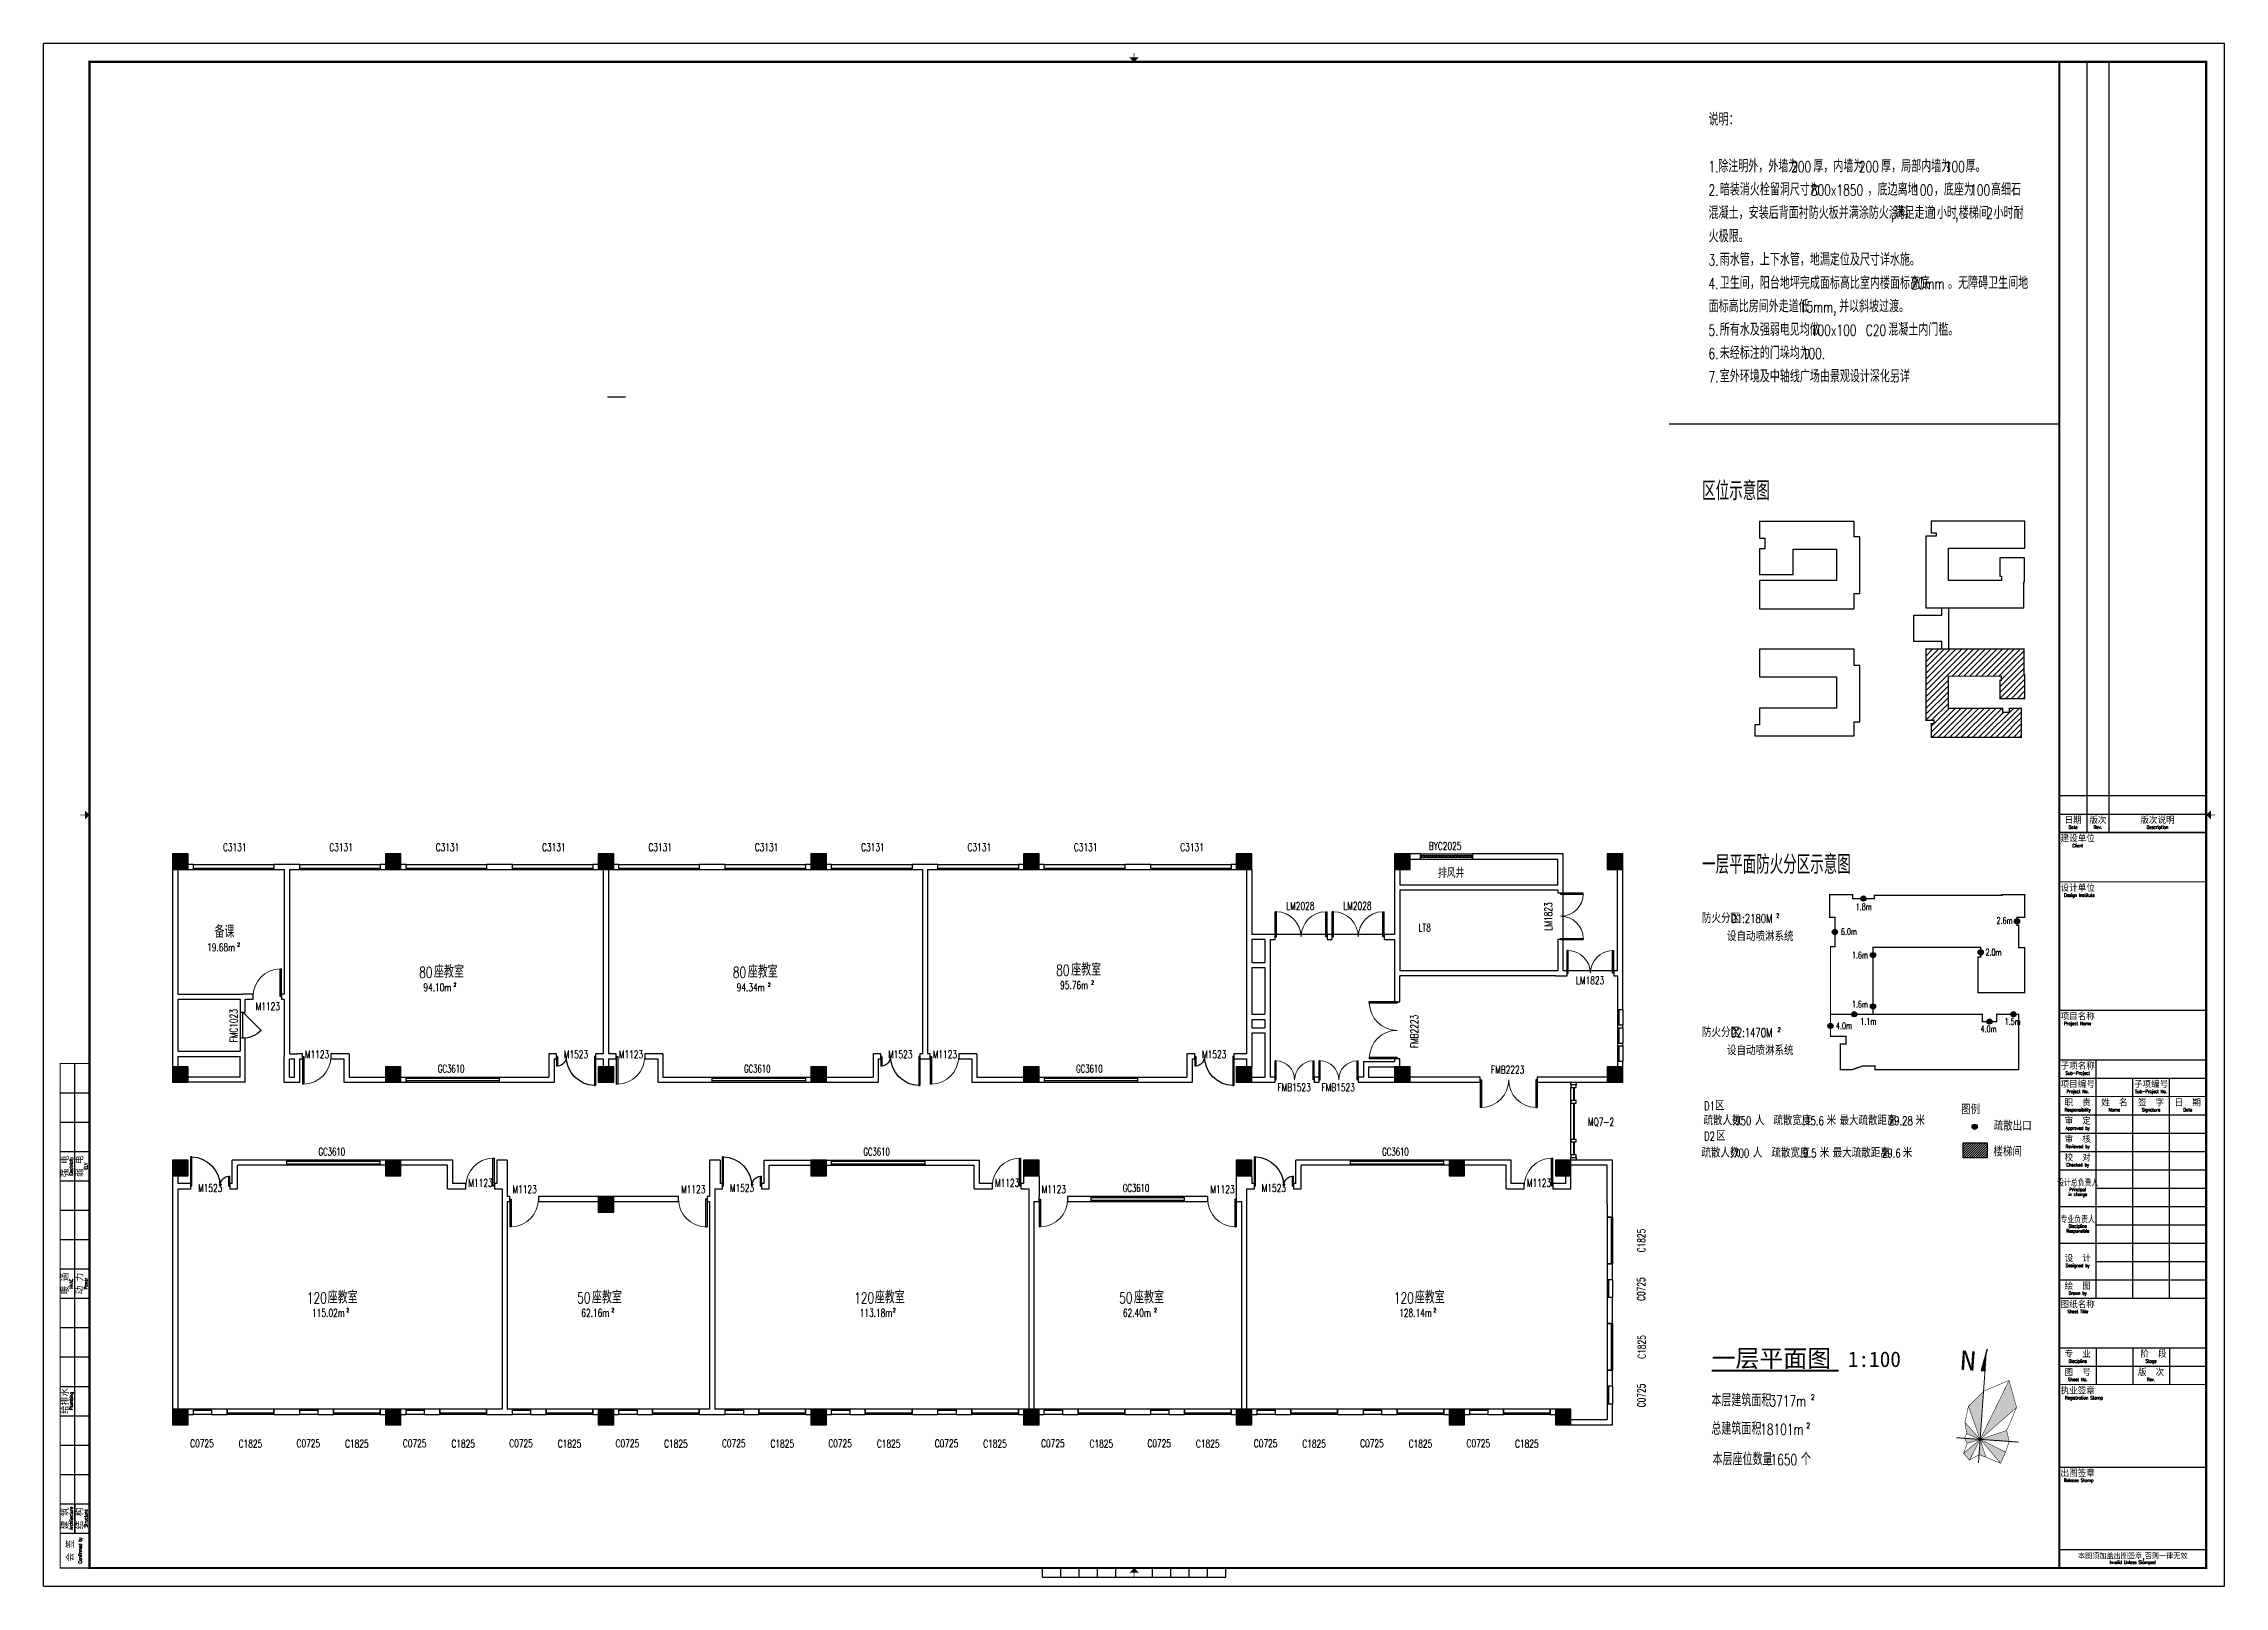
# Model space of a CAD drawing. Header units: millimetres. Extents: x 0 to 180559, y 0 to 202470.
# Drawn here: x 0 to 84062, y 0 to 59459 of the extents above; entities that cross this region are included whole.
import ezdxf
from ezdxf.enums import TextEntityAlignment as Align

# ---------------------------------------------------------------- set-up
doc = ezdxf.new("R2010")
doc.units = ezdxf.units.MM
doc.linetypes.add('DASH', pattern=[0.35, 0.25, -0.1])
for name, color, linetype in [('0-PAVE', 156, 'Continuous'), ('3T_BAR', 7, 'Continuous'), ('AXIS', 3, 'Continuous'), ('COLUMN', 242, 'Continuous'), ('CURTWALL', 122, 'Continuous'), ('DIM_SYMB', 3, 'Continuous'), ('DOOR', 242, 'Continuous'), ('DOOR_FIRE', 4, 'Continuous'), ('DOOR_FIRE_TEXT', 7, 'Continuous'), ('FRAME', 7, 'Continuous'), ('PUB_HATCH', 8, 'Continuous'), ('PUB_TEXT', 7, 'Continuous'), ('SPACE', 7, 'Continuous'), ('WALL', 152, 'Continuous'), ('WINDOW', 122, 'Continuous'), ('WINDOW_TEXT', 7, 'Continuous')]:
    doc.layers.add(name, color=color, linetype=linetype)
doc.styles.add('_TCH_DIM', font='SIMPLEX', dxfattribs={"bigfont": 'GBCBIG'})
doc.styles.add('_TCH_SPACE', font='SIMPLEX', dxfattribs={"height": 5, "bigfont": 'GBCBIG'})
doc.styles.add('_TCH_WINDOW', font='SIMPLEX', dxfattribs={"height": 3.5, "bigfont": 'GBCBIG'})
doc.styles.add('TKZ1_tjhts.shx', font='tjromant.shx', dxfattribs={"bigfont": 'tjhts.shx'})
doc.styles.add('TKZ2_tjkts.shx', font='tjromant.shx', dxfattribs={"bigfont": 'tjkts.shx'})
doc.styles.add('仿宋单线', font='tjromans.shx', dxfattribs={"width": 0.65, "bigfont": 'tjhztxt.shx'})
doc.styles.add('竖标题', font='')
doc.styles.add('黑体', font='')
doc.styles.get('竖标题').set_extended_font_data('SimHei')
doc.styles.get('黑体').set_extended_font_data('SimHei')

msp = doc.modelspace()

# ---------------------------------------------------------------- texts
at = {"layer": 'PUB_TEXT', "color": 0, "style": '_TCH_DIM'}
for s, height, p in [('说明：', 482.3, (64182, 56301, 0)), ('除注明外，外墙为', 482.3, (64553, 54501, 0)), ('厚，内墙为', 482.3, (68219, 54501, 0)), ('厚，局部内墙为', 482.3, (70832, 54501, 0)), ('厚。', 482.3, (74089, 54501, 0)), ('暗装消火栓留洞尺寸为', 482.3, (64611, 53601, 0)), ('，底边离地', 482.3, (70307, 53601, 0)), ('，底座为', 482.3, (72862, 53601, 0)), ('高细石', 482.3, (75067, 53601, 0)), ('混凝土，安装后背面衬防火板并满涂防火涂料', 482.27, (64182, 52701, 0)), ('满足走道', 482.3, (71346, 52701, 0)), ('小时', 482.3, (72979, 52701, 0)), ('楼梯间', 482.3, (73824, 52701, 0)), ('小时耐', 482.3, (75163, 52701, 0)), ('火极限。', 482.3, (64182, 51801, 0)), ('雨水管，上下水管，地漏定位及尺寸详水施。', 482.27, (64611, 50901, 0)), ('卫生间，阳台地坪完成面标高比室内楼面标高底', 482.27, (64611, 50001, 0)), ('。无障碍卫生间地', 482.3, (73412, 50001, 0)), ('面标高比房间外走道低', 482.3, (64182, 49101, 0)), ('并以斜坡过渡。', 482.3, (69207, 49101, 0)), ('所有水及强弱电见均做', 482.3, (64611, 48201, 0)), ('混凝土内门槛。', 482.3, (71107, 48201, 0)), ('未经标注的门垛均为', 482.3, (64611, 47301, 0)), ('室外环境及中轴线广场由景观设计深化另详', 482.27, (64611, 46401, 0)), ('区位示意图', 723.4, (63933, 41861)), ('一层平面防火分区示意图', 723.4, (63933, 27461)), ('区', 386, (64424, 18350)), ('图例', 385.8, (73914, 18196)), ('疏散人数', 385.8, (63983, 17775)), ('人', 386, (65964, 17775)), ('疏散宽度', 385.8, (66679, 17775)), ('米', 386, (68728, 17775)), ('最大疏散距离', 385.8, (69226, 17775)), ('米', 386, (72157, 17775)), ('疏散出口', 385.8, (75169, 17565)), ('疏散人数', 385.8, (63904, 16527)), ('区', 386, (64469, 17181)), ('人', 386, (65884, 16527)), ('疏散宽度', 385.8, (66600, 16527)), ('米', 386, (68466, 16527)), ('最大疏散距离', 385.8, (68964, 16527)), ('米', 386, (71666, 16527)), ('楼梯间', 385.8, (75159, 16571)), ('本层建筑面积', 482.3, (64286, 6936, 0)), ('总建筑面积', 482.3, (64286, 5842, 0)), ('本层座位数量', 482.3, (64334, 4668, 0)), ('个', 482, (67740, 4668, 0))]:
    msp.add_text(s, height=height, dxfattribs=at).set_placement(p)
at = {"layer": 'PUB_TEXT', "color": 0, "style": '_TCH_DIM', "width": 0.705882}
for s, height, p in [('1.', 425, (64182, 54501, 0)), ('200', 425, (67362, 54501, 0)), ('200', 425, (69974, 54501, 0)), ('100', 425, (73289, 54501, 0)), ('2.', 425, (64182, 53601, 0)), ('800x1850', 425, (68121, 53601, 0)), ('100', 425, (72062, 53601, 0)), ('100', 425, (74267, 53601, 0)), ('1', 425, (72750, 52701, 0)), ('2', 425, (74877, 52701, 0)), (',', 425, (71203, 52701, 0)), (',', 425, (73681, 52701, 0)), ('3.', 425, (64182, 50901, 0)), ('4.', 425, (64182, 50001, 0)), ('20mm', 425, (71983, 50001, 0)), ('15mm,', 425, (67693, 49101, 0)), ('5.', 425, (64182, 48201, 0)), ('100x100', 425, (68121, 48201, 0)), ('C20', 425, (70236, 48201, 0)), ('6.', 425, (64182, 47301, 0)), ('100.', 425, (67770, 47301, 0)), ('7.', 425, (64182, 46401, 0)), ('.', 425, (71281, 46401, 0)), ('1.8m', 255, (69854, 26065)), ('6.0m', 255, (69281, 25106)), ('2.6m', 255, (75281, 25536)), ('1.6m', 255, (69705, 24205)), ('2.0m', 255, (74854, 24311)), ('1.6m', 255, (69705, 22308)), ('1.1m', 255, (70030, 21647)), ('1.5m', 255, (75593, 21642)), ('4.0m', 255, (69092, 21479)), ('4.0m', 255, (74663, 21362)), ('D1', 340, (64001, 18350)), (':950', 340, (65107, 17775)), (':15.6', 340, (67803, 17775)), ('29.28', 340, (71128, 17775)), ('D2', 340, (64001, 17181)), (':700', 340, (65027, 16527)), (':9.5', 340, (67723, 16527)), ('29.6', 340, (70866, 16527)), (':3717m', 425, (66393, 6936, 0)), ('2', 212, (68121, 7186, 0)), (':18101m', 425, (66042, 5842, 0)), ('2', 212, (67942, 6092, 0)), (':1650', 425, (66440, 4668, 0))]:
    msp.add_text(s, height=height, dxfattribs=at).set_placement(p)
at = {"layer": 'PUB_TEXT'}
for s, height, style, p in [('防火分区', 385.8, '_TCH_DIM', (63926, 25569)), ('设自动喷淋系统', 385.8, '_TCH_DIM', (64888, 24869)), ('防火分区', 385.8, '_TCH_DIM', (63926, 21170)), ('设自动喷淋系统', 385.8, '_TCH_DIM', (64888, 20470)), ('一层平面图', 675.9, '黑体', (64294, 8455)), ('1:100', 600.8, '黑体', (69550, 8455))]:
    msp.add_text(s, height=height, dxfattribs=dict(at, style=style)).set_placement(p)
at = {"layer": 'PUB_TEXT', "style": '_TCH_DIM', "width": 0.705882}
for s, height, p in [('D1:2180M', 340, (65049, 25569)), ('2', 170, (66786, 25769)), ('D2:1470M', 340, (65049, 21170)), ('2', 170, (66832, 21370))]:
    msp.add_text(s, height=height, dxfattribs=at).set_placement(p)
at = {"layer": 'SPACE', "style": '_TCH_SPACE'}
for s, p in [('备课', (6586, 24993)), ('座教室', (15045, 23452)), ('座教室', (27143, 23452)), ('座教室', (39608, 23533)), ('座教室', (10948, 10904)), ('座教室', (21134, 10904)), ('座教室', (32038, 10904)), ('座教室', (42030, 10904)), ('座教室', (52852, 10904))]:
    msp.add_text(s, height=482.3, dxfattribs=at).set_placement(p)
at = {"layer": 'SPACE', "style": '_TCH_SPACE', "width": 0.705882}
for s, height, p in [('19.68m', 297.5, (6303, 24481)), ('2', 149, (7463, 24656)), ('80', 425, (14474, 23452)), ('80', 425, (26571, 23452)), ('80', 425, (39037, 23533)), ('94.10m', 297.5, (14639, 22940)), ('2', 149, (15799, 23115)), ('94.34m', 297.5, (26717, 22940)), ('2', 149, (27917, 23115)), ('95.76m', 297.5, (39182, 23022)), ('2', 149, (40382, 23197)), ('120', 425, (10148, 10904)), ('50', 425, (20562, 10904)), ('120', 425, (31238, 10904)), ('50', 425, (41458, 10904)), ('120', 425, (52052, 10904)), ('115.02m', 297.5, (10348, 10393)), ('2', 149, (11668, 10568)), ('62.16m', 297.5, (20728, 10393)), ('2', 149, (21888, 10568)), ('113.18m', 297.5, (31457, 10393)), ('2', 149, (32737, 10568)), ('62.40m', 297.5, (41604, 10393)), ('2', 149, (42804, 10568)), ('128.14m', 297.5, (52252, 10393)), ('2', 149, (53572, 10568))]:
    msp.add_text(s, height=height, dxfattribs=at).set_placement(p)
at = {"layer": 'WINDOW_TEXT', "style": '_TCH_WINDOW'}
msp.add_text('排风井', height=337.6, dxfattribs=at).set_placement((53751, 27306))
at = {"layer": 'WINDOW_TEXT', "style": '_TCH_WINDOW', "width": 0.705882}
for s, p in [('LT8', (52997, 25239)), ('MQ7-2', (59531, 17755))]:
    msp.add_text(s, height=297.5, dxfattribs=at).set_placement(p)

# ---------------------------------------------------------------- blocks, each defined once
blk = doc.blocks.new('TJAD_TK_A0_A')
at = {"layer": 'FRAME'}
for p, q in [((1188.9, 841.1), (-0.1, 841.1)), ((-0.1, 0.1), (-0.1, 841.1)), ((1188.9, 0.1), (1188.9, 841.1)), ((1113.9, 831.1), (1113.9, 411.1)), ((1125.9, 831.1), (1125.9, 411.1)), ((1098.9, 431.1), (1178.9, 431.1)), ((1098.9, 421.1), (1178.9, 421.1)), ((1098.9, 411.1), (1178.9, 411.1)), ((1098.9, 287.1), (1178.9, 287.1)), ((1118.9, 157.1), (1118.9, 287.1)), ((16.9, 29.1), (16.9, 285.1)), ((1098.9, 277.1), (1178.9, 277.1)), ((1138.9, 157.1), (1138.9, 277.1)), ((1158.9, 157.1), (1158.9, 277.1)), ((8.9, 269.1), (24.9, 269.1)), ((8.9, 253.1), (24.9, 253.1)), ((1098.9, 257.1), (1178.9, 257.1)), ((1098.9, 247.1), (1178.9, 247.1)), ((8.9, 237.1), (24.9, 237.1)), ((1098.9, 237.1), (1178.9, 237.1)), ((1098.9, 227.1), (1178.9, 227.1)), ((8.9, 221.1), (24.9, 221.1)), ((1118.9, 217.1), (1178.9, 217.1)), ((8.9, 205.1), (24.9, 205.1)), ((1098.9, 207.1), (1178.9, 207.1)), ((1118.9, 197.1), (1178.9, 197.1)), ((8.9, 189.1), (24.9, 189.1)), ((1098.9, 187.1), (1178.9, 187.1)), ((8.9, 173.1), (24.9, 173.1)), ((1098.9, 167.1), (1178.9, 167.1)), ((1118.9, 177.1), (1178.9, 177.1)), ((8.9, 157.1), (24.9, 157.1)), ((8.9, 141.1), (24.9, 141.1)), ((8.9, 125.1), (24.9, 125.1)), ((1098.9, 130.1), (1178.9, 130.1)), ((1098.9, 120.1), (1178.9, 120.1)), ((1118.9, 130.1), (1118.9, 110.1)), ((1138.9, 130.1), (1138.9, 110.1)), ((1158.9, 130.1), (1158.9, 110.1)), ((8.9, 109.1), (24.9, 109.1)), ((8.9, 93.1), (24.9, 93.1)), ((8.9, 77.1), (24.9, 77.1)), ((8.9, 61.1), (24.9, 61.1)), ((1098.9, 65.1), (1178.9, 65.1)), ((8.9, 45.1), (24.9, 45.1)), ((16.9, 45.1), (16.9, 29.1)), ((8.9, 29.1), (24.9, 29.1)), ((1098.9, 20.1), (1178.9, 20.1)), ((-0.1, 0.1), (1188.9, 0.1)), ((544.4, 5.1), (544.4, 10.1)), ((544.4, 5.1), (644.4, 5.1)), ((554.4, 5.1), (554.4, 10.1)), ((564.4, 5.1), (564.4, 10.1)), ((574.4, 5.1), (574.4, 10.1)), ((584.4, 5.1), (584.4, 10.1)), ((604.4, 5.1), (604.4, 10.1)), ((614.4, 5.1), (614.4, 10.1)), ((624.4, 5.1), (624.4, 10.1)), ((634.4, 5.1), (634.4, 10.1)), ((644.4, 5.1), (644.4, 10.1))]:
    blk.add_line(p, q, dxfattribs=at)
for points, const_width in [([(594.4, 833.5), (594.4, 836)], 0.3), ([(1098.9, 831.1), (1098.9, 10.1)], 1), ([(22.4, 420.6), (19.9, 420.6)], 0.3), ([(1181.5, 420.6), (1184, 420.6)], 0.3), ([(1098.9, 411.1), (1178.9, 411.1)], 0.6), ([(1098.9, 384.1), (1178.9, 384.1)], 0.6), ([(1098.9, 314.1), (1178.9, 314.1)], 0.6), ([(24.9, 10.1), (8.9, 10.1), (8.9, 285.1), (24.9, 285.1)], 0.6), ([(1098.9, 267.1), (1178.9, 267.1)], 0.6), ([(1098.9, 157.1), (1178.9, 157.1)], 0.6), ([(1098.9, 110.1), (1178.9, 110.1)], 0.6), ([(594.4, 7.6), (594.4, 5.1)], 0.3)]:
    blk.add_lwpolyline(points, dxfattribs=dict(at, const_width=const_width))
at = {"layer": 'FRAME', "const_width": 1.2}
blk.add_lwpolyline([(1178.9, 10.1), (1178.9, 831.1), (24.9, 831.1), (24.9, 10.1)], close=True, dxfattribs=at)
at = {"layer": 'FRAME'}
for points in [[(591.9, 833.5), (596.9, 833.5), (594.4, 831)], [(22.4, 418.1), (22.4, 423.1), (24.9, 420.6)], [(1181.5, 418.1), (1181.5, 423.1), (1179, 420.6)], [(596.9, 7.6), (591.9, 7.6), (594.4, 10.1)]]:
    blk.add_solid(points, dxfattribs=at)
at = {"style": 'TKZ1_tjhts.shx'}
for tag, p, height, flags in [('ClientChinese_001', (977.8, 443.6), 5, 8), ('ClientChinese_002', (1013.7, 434.7), 5, 8), ('DescriptionChineseA_001', (1089.5, 425.9), 3.6, 8), ('RevA', (1115.2, 424.6), 3, 8), ('ProjectNameChinese_001', (992.7, 296.2), 5, 8), ('SubProjectChinese_001', (1095, 282.7), 3, 8), ('SubProjectNo', (1158.7, 271.3), 3, 8), ('ApprovedBy', (1120.4, 250.3), 3.6, 8), ('ApprovedBySignPos', (1139.5, 247.8), 3.6, 9), ('ReviewedBy', (1120.4, 240.4), 3.6, 8), ('ReviewedBySignPos', (1139.6, 238.1), 3.6, 9), ('CheckedBy', (1120.4, 230.6), 3.6, 8), ('CheckedBySignPos', (1139, 228.1), 3.6, 9), ('PrincipalInCharge1', (1120.4, 219.9), 3.6, 8), ('PrincipalInCharge2', (1120.4, 210.4), 3.6, 8), ('PrincipalInCharge1SignPos', (1138.8, 217.2), 3.6, 9), ('DisciplineResponsible1', (1120.4, 200.1), 3.6, 8), ('PrincipalInCharge2SignPos', (1138.6, 207.7), 3.6, 9), ('DisciplineResponsible2', (1120.4, 190.1), 3.6, 8), ('DisciplineResponsible2SignPos', (1139, 187.6), 3.6, 9), ('DisciplineResponsible1SignPos', (1139.2, 197.4), 3.6, 9), ('DesignedBy1', (1120.4, 180.5), 3.6, 8), ('DesignedBy1SignPos', (1138.5, 177.7), 3.6, 9), ('DesignedBy2', (1120.4, 169.8), 3.6, 8), ('DesignedBy2SignPos', (1138.7, 167.2), 3.6, 9), ('DrawnBy', (1120.4, 160.2), 3.6, 8), ('DrawnBySignPos', (1138.7, 157.8), 3.6, 9), ('DisciplineChinese', (1119.2, 125.8), 3.6, 8), ('DisciplineEnglish', (1119.4, 122.2), 2.2, 8), ('StageChinese', (1158.8, 125.4), 3.6, 8), ('StageEnglish', (1158.9, 121.7), 2.2, 8), ('SheetNo', (1118.9, 114), 3, 8), ('Rev2', (1158.9, 113.6), 3, 8)]:
    blk.add_attdef(tag, p, '', height=height, dxfattribs=dict(at, flags=flags))
at = {"style": 'TKZ1_tjhts.shx', "width": 0.7, "flags": 8}
for tag, p, height in [('DateA', (1099.4, 424.6), 3), ('ProjectNo', (1119.3, 270.6), 3), ('ApprovedByDate', (1159.9, 250.4), 3.6), ('ReviewedByDate', (1159.9, 241), 3.6), ('CheckedByDate', (1159.9, 230.4), 3.6), ('PrincipalInCharge1Date', (1159.9, 220.4), 3.6), ('PrincipalInCharge2Date', (1159.9, 210.6), 3.6), ('DisciplineResponsible1Date', (1159.9, 200), 3.6), ('DisciplineResponsible2Date', (1159.9, 190.4), 3.6), ('DesignedBy1Date', (1159.9, 179.9), 3.6), ('DesignedBy2Date', (1159.9, 169.4), 3.6), ('DrawnByDate', (1159.9, 159.8), 3.6)]:
    blk.add_attdef(tag, p, '', height=height, dxfattribs=at)
at = {"style": 'TKZ1_tjhts.shx', "flags": 8}
for tag, height, p in [('DescriptionEnglishA', 2.2, (1150.8, 423.3)), ('ClientEnglish', 3, (1139.5, 390.6)), ('ProjectNameEnglish', 3, (1142, 290.3)), ('SubProjectEnglish', 2.2, (1148.8, 279.7)), ('SheetTitleEnglish', 3, (1142.8, 135.3))]:
    blk.add_attdef(tag, text='', height=height, dxfattribs=at).set_placement(p, align=Align.MIDDLE_CENTER)
at = {"style": 'TKZ1_tjhts.shx', "flags": 9}
for tag, p in [('Electricity3SignPos', (15.7, 269.9)), ('Electricity2SignPos', (15.7, 253.1)), ('ELV3SignPos', (23.5, 269.6)), ('ELV2SignPos', (23.5, 252.8)), ('Electricity1SignPos', (15.6, 237.8)), ('ELV1SignPos', (23.4, 237.5)), ('HVAC3SignPos', (15, 205.9)), ('Power3SignPos', (23.2, 205.9)), ('HVAC2SignPos', (15.1, 189.2)), ('Power2SignPos', (23.4, 189.5)), ('HVAC1SignPos', (15.9, 173.2)), ('Power1SignPos', (23.8, 173.2)), ('Plumbing3SignPos', (16.1, 141.1)), ('Structure7SignPos', (23.2, 141.1)), ('Plumbing2SignPos', (14.8, 125.6)), ('Structure6SignPos', (23, 125.9)), ('Plumbing1SignPos', (15.7, 109.1)), ('Structure5SignPos', (23, 110.1)), ('Structure4SignPos', (23, 93.8)), ('Architecture3SignPos', (16.1, 77.1)), ('Structure3SignPos', (22.7, 77.5)), ('Architecture2SignPos', (15.8, 61.2)), ('Structure2SignPos', (23.1, 62)), ('Architecture1SignPos', (16.9, 45.1)), ('Structure1SignPos', (23.1, 45.9))]:
    blk.add_attdef(tag, p, '', height=2.5, rotation=90, dxfattribs=at)
at = {"style": 'TKZ1_tjhts.shx', "flags": 8}
blk.add_attdef('SheetTitleChinese', text='', height=5, dxfattribs=at).set_placement((1140.4, 148.1), align=Align.TOP_CENTER)
at = {"layer": 'FRAME', "style": 'TKZ2_tjkts.shx'}
for s, height, p in [('日期', 3.6, (1106.4, 417.6)), ('版次', 3.6, (1119.9, 417.6)), ('版次说明', 3.6, (1152.4, 417.6)), ('建设单位', 3.6, (1108.9, 407.6)), ('设计单位', 3.6, (1108.9, 380.6)), ('项目名称', 3.6, (1108.9, 310.6)), ('子项名称', 3.6, (1108.9, 283.6)), ('项目编号', 3.6, (1108.9, 273.6)), ('子项编号', 3.6, (1148.9, 273.6)), ('职  责', 3.6, (1108.9, 263.6)), ('姓  名', 3.6, (1128.9, 263.6)), ('签  字', 3.6, (1148.9, 263.6)), ('日  期', 3.6, (1168.9, 263.6)), ('审  定', 3.6, (1108.9, 253.6)), ('审  核', 3.6, (1108.9, 243.6)), ('校  对', 3.6, (1108.9, 233.6)), ('设  计', 3.6, (1108.9, 178.7)), ('图纸名称', 3.6, (1108.9, 153.6)), ('绘  图', 3.6, (1108.9, 163.6)), ('专  业', 3.6, (1108.9, 126.6)), (' 阶  段', 3.6, (1148.9, 126.6)), ('执业签章', 3.6, (1108.9, 106.6)), ('图  号', 3.6, (1108.9, 116.6)), ('版  次', 3.6, (1148.9, 116.6)), ('出图签章', 3.6, (1108.9, 61.6)), ('本图须加盖出图签章,否则一律无效', 3, (1138.9, 16.5))]:
    blk.add_text(s, height=height, dxfattribs=at).set_placement(p, align=Align.MIDDLE_CENTER)
for s, height, width, p in [('Date', 1.8, 0.8, (1106.4, 413.9)), ('Client', 1.8, 0.8, (1108.9, 403.9)), ('Rev.', 1.8, 0.8, (1119.9, 413.9)), ('Description', 1.8, 0.8, (1152.4, 413.9)), ('Design Institute', 1.8, 0.8, (1109.8, 376.9)), ('Project Name', 1.8, 0.8, (1108.9, 306.9)), ('Sub-Project', 1.8, 0.8, (1108.9, 279.9)), ('Project No.', 1.8, 0.8, (1108.9, 269.9)), ('Sub-Project No.', 1.8, 0.7, (1148.9, 269.9)), ('Responsibility', 1.8, 0.8, (1108.9, 259.9)), ('Approved by', 1.8, 0.8, (1108.9, 249.9)), ('Name', 1.8, 0.8, (1128.9, 259.9)), ('Signature', 1.8, 0.8, (1148.9, 259.9)), ('Date', 1.8, 0.8, (1168.9, 259.9)), ('Reviewed by', 1.8, 0.8, (1108.9, 239.9)), ('Checked by', 1.8, 0.8, (1108.9, 229.9)), ('设计总负责人', 3.6, 0.8, (1108.9, 219.9)), ('in charge', 1.8, 0.8, (1108.9, 213.8)), ('Principal', 1.8, 0.8, (1108.9, 216.4)), ('专业负责人', 3.6, 0.8, (1108.9, 199.9)), ('Responsible', 1.8, 0.8, (1108.9, 193.8)), ('Discipline', 1.8, 0.8, (1108.9, 196.5)), ('Designed by', 1.8, 0.8, (1108.9, 175)), ('Drawn by', 1.8, 0.8, (1108.9, 159.9)), ('Sheet Title', 1.8, 0.8, (1108.9, 149.9)), ('Discipline', 1.8, 0.8, (1108.9, 122.9)), ('Stage', 1.8, 0.8, (1148.9, 122.9)), ('Sheet No.', 1.8, 0.8, (1108.9, 112.9)), ('Rev.', 1.8, 0.8, (1148.9, 112.9)), ('Registration Stamp', 1.8, 0.8, (1112.3, 102.9)), ('Release Stamp', 1.8, 0.8, (1109.4, 57.9)), ('Invalid Unless Stamped', 1.8, 0.8, (1138.9, 13.2))]:
    blk.add_text(s, height=height, dxfattribs=dict(at, width=width)).set_placement(p, align=Align.MIDDLE_CENTER)
for s, p in [('强 电', (11.7, 229.1)), ('弱 电', (19.7, 229.1)), ('暖 通', (11.7, 165.1)), ('动 力', (19.7, 165.1)), ('给排水', (11.7, 101.1)), ('建 筑', (11.7, 37.1)), ('结 构', (19.7, 37.1)), ('会 签', (14.5, 19.6))]:
    blk.add_text(s, height=3.6, rotation=90, dxfattribs=at).set_placement(p, align=Align.MIDDLE_CENTER)
at = {"layer": 'FRAME', "style": 'TKZ2_tjkts.shx', "width": 0.8}
for s, p in [('Electricity', (14.9, 229.1)), ('ELV', (22.9, 229.1)), ('HVAC', (14.9, 165.1)), ('Power', (22.9, 165.1)), ('Plumbing', (14.9, 101.1)), ('Architecture', (14.9, 37.1)), ('Structure', (22.9, 37.1)), ('Confirmed by', (19.8, 19.7))]:
    blk.add_text(s, height=1.8, rotation=90, dxfattribs=at).set_placement(p, align=Align.MIDDLE_CENTER)
blk = doc.blocks.new('WD-HIGH')
at = {"layer": 'WINDOW'}
for p, q in [((1050564, 1525426), (1050564, 1525626)), ((1054164, 1525426), (1054164, 1525626))]:
    blk.add_line(p, q, dxfattribs=at)
at = {"layer": 'WINDOW', "linetype": 'DASH', "extrusion": (0, 0, -1)}
for p, q in [((1054164, 1525576), (1050564, 1525576)), ((1054164, 1525476), (1050564, 1525476))]:
    blk.add_line(p, q, dxfattribs=at)
at = {"layer": 'WINDOW_TEXT', "style": '仿宋单线', "width": 0.65}
blk.add_text('GC3610', height=300, dxfattribs=at).set_placement((1051788, 1525799))
blk = doc.blocks.new('$WINLIB2D$00000004')
at = {"color": 0}
for points in [[(-0.5, 0.5), (-0.5, -0.5)], [(-0.5, 0.5), (0.5, 0.5)], [(0.5, -0.5), (0.5, 0.5)], [(-0.5, 0.241), (0.5, 0.241)], [(-0.5, -0.5), (0.5, -0.5)]]:
    blk.add_lwpolyline(points, dxfattribs=at)
blk = doc.blocks.new('$DorLib2D$00000002')
for p, q in [((-0.5, 0), (-0.5, 0.4875)), ((-0.475, 0.4875), (-0.5, 0.4875)), ((-0.475, 0), (-0.475, 0.4875)), ((0.475, 0), (0.475, 0.4875)), ((0.475, 0.4875), (0.5, 0.4875)), ((0.5, 0), (0.5, 0.4875)), ((-0.5, 0), (-0.475, 0)), ((0.5, 0), (0.475, 0))]:
    blk.add_line(p, q)
at = {"lineweight": 13}
for centre, start, end in [((-0.4875, 0), 0, 88.53072), ((0.4875, 0), 91.46928, 180)]:
    blk.add_arc(centre, 0.4875, start, end, dxfattribs=at)
blk = doc.blocks.new('_FZH')
blk.add_lwpolyline([(-0.5, -0.5), (0.5, -0.5), (0.5, 0.5), (-0.5, 0.5)], close=True)
at = {"layer": 'PUB_HATCH'}
blk.add_solid([(-0.5, -0.5), (0.5, -0.5), (-0.5, 0.5), (0.5, 0.5)], dxfattribs=at)
blk = doc.blocks.new('$DorLib2D$00000001')
for p, q in [((0.45, 0.975), (0.5, 0.975)), ((0.45, 0), (0.45, 0.975)), ((0.5, 0), (0.5, 0.975)), ((0.5, 0), (0.45, 0))]:
    blk.add_line(p, q)
at = {"lineweight": 13}
blk.add_arc((0.475, 0), 0.975, 91.46928, 180, dxfattribs=at)
blk = doc.blocks.new('$DorLib2D$00000225')
at = {"color": 0}
for p, q in [((0.475, -0.001), (0.475, 0.752)), ((0.475, 0.752), (0.5, 0.752)), ((0.5, -0.001), (0.5, 0.752)), ((-0.5, 0), (-0.5, 0.252)), ((-0.475, 0.252), (-0.5, 0.252)), ((-0.475, 0), (-0.475, 0.252)), ((-0.475, 0), (-0.5, 0)), ((0.475, -0.001), (0.5, -0.001))]:
    blk.add_line(p, q, dxfattribs=at)
for centre, radius, start, end in [((0.505, -0.002), 0.755, 92.2493, 179.7238), ((-0.501, 0.003), 0.251, 359.7899, 84.0974)]:
    blk.add_arc(centre, radius, start, end, dxfattribs=at)
blk = doc.blocks.new('$WINLIB2D$00000039')
at = {"color": 0}
for points in [[(-0.5, 0.5), (-0.5, -0.5)], [(0.5, 0.5), (-0.5, 0.5)], [(0.5, -0.5), (0.5, 0.5)], [(-0.5, 0.167), (0.5, 0.167)], [(-0.452, -0.167), (-0.5, 0.084)], [(-0.384, -0.167), (-0.448, 0.167)], [(-0.316, -0.167), (-0.38, 0.167)], [(-0.248, -0.167), (-0.312, 0.167)], [(-0.18, -0.167), (-0.244, 0.167)], [(-0.112, -0.167), (-0.176, 0.167)], [(-0.044, -0.167), (-0.108, 0.167)], [(0.024, -0.167), (-0.04, 0.167)], [(0.092, -0.167), (0.028, 0.167)], [(0.16, -0.167), (0.096, 0.167)], [(0.228, -0.167), (0.164, 0.167)], [(0.296, -0.167), (0.232, 0.167)], [(0.364, -0.167), (0.3, 0.167)], [(0.432, -0.167), (0.368, 0.167)], [(0.5, -0.167), (0.436, 0.167)], [(-0.5, -0.167), (0.5, -0.167)], [(0.5, -0.5), (-0.5, -0.5)]]:
    blk.add_lwpolyline(points, dxfattribs=at)
blk = doc.blocks.new('$DorLib2D$00000114')
at = {"color": 0}
blk.add_line((0.5, 0), (-0.207, 0.707), dxfattribs=at)
blk.add_arc((0.5, 0), 1, 135, 180, dxfattribs=at)
blk = doc.blocks.new('n')
at = {"layer": 'FRAME', "ltscale": 0.25}
blk.add_hatch(color=256, dxfattribs=at).paths.add_polyline_path([(0.5, 117.7), (-4, 95.2), (0.5, 95.2)])
at = {"layer": 'FRAME'}
h = blk.add_hatch(color=0, dxfattribs=at)
h.paths.add_polyline_path([(30.1, 24.4), (26.7, 35.5), (0.2, 24.5), (0.3, 24.4)])
h.paths.add_polyline_path([(0.3, 24.4), (22.8, 1.2), (27.2, 13.1)])
h.paths.add_polyline_path([(0, 8.5), (7.3, 6.5), (0, 24.4)])
h.paths.add_polyline_path([(0, 24.4), (-16, 8.8), (-9.4, 2.2)])
h.paths.add_polyline_path([(0, 24.4), (-16.2, 24.4), (-13.1, 19.3)])
h.paths.add_polyline_path([(-14.3, 29.4), (0, 24.4), (-16.9, 40.8)])
h.paths.add_polyline_path([(0, 74.3), (-14.5, 57.7), (0, 24.4)])
blk.add_hatch(color=0, dxfattribs=at).paths.add_polyline_path([(35.3, 60), (25.5, 87.3), (0, 24.4)])
at = {"layer": 'FRAME', "ltscale": 0.25}
blk.add_lwpolyline([(0.5, 117.9), (-4, 95.4), (0.5, 95.4)], dxfattribs=at)
at = {"layer": 'FRAME', "const_width": 1, "flags": 128}
for points in [[(0, 95.3), (0, 0)], [(-24.8, 24.4), (39.8, 24.4)]]:
    blk.add_lwpolyline(points, dxfattribs=at)
at = {"layer": 'FRAME', "color": 0, "const_width": 0.5}
blk.add_lwpolyline([(-16.2, 24.4), (-14.3, 29.4), (-16.9, 40.8), (-14.5, 57.7), (0, 74.3), (25.5, 87.3), (35.3, 60), (26.7, 35.5), (30.1, 24.4), (27.2, 13.1), (22.8, 1.2), (7.3, 6.5), (0, 8.5), (-9.4, 2.2), (-16, 8.8), (-13.1, 19.3)], close=True, dxfattribs=at)
for points in [[(25.5, 87.3), (0, 24.4)], [(-14.5, 57.7), (0, 24.4)], [(35.3, 60), (0, 24.4)], [(-16.9, 40.8), (0, 24.4)], [(0, 24.4), (-16, 8.8)], [(-14.3, 29.4), (0, 24.4)], [(-13.1, 19.3), (0, 24.4)], [(-9.4, 2.2), (0, 24.4)], [(26.7, 35.5), (0, 24.4)], [(0, 24.4), (7.3, 6.5)], [(0.2, 24.5), (22.8, 1.2)], [(0.3, 24.4), (27.2, 13.1)]]:
    blk.add_lwpolyline(points, dxfattribs=at)
at = {"layer": 'FRAME', "style": '竖标题', "width": 1.2}
blk.add_text('N', height=20, dxfattribs=at).set_placement((-26.3, 94.8))
blk = doc.blocks.new('_YZH')
blk.add_circle((0, 0), 0.5)
at = {"layer": 'PUB_HATCH', "const_width": 0.5}
blk.add_lwpolyline([(-0.25, 0, 1), (0.25, 0, 1)], format="xyb", close=True, dxfattribs=at)

# ---------------------------------------------------------------- hatches: boundary and pattern name
at = {"layer": 'PUB_TEXT', "ltscale": 20}
h = msp.add_hatch(dxfattribs=at)
h.set_pattern_fill('ANSI31', color=256, scale=100, style=0)
h.set_pattern_definition([(45, (-739289.5, -1532575.35), (-112.253202, 112.253202), [])])
h.paths.add_polyline_path([(76336, 36130), (72556, 36130), (72556, 33380), (72871, 33380), (72871, 33250), (72761, 33250), (72761, 32720), (76231, 32720), (76231, 33840), (75771, 33840), (75771, 33685), (75516, 33685), (75516, 33840), (73426, 33840), (73426, 35080), (75466, 35080), (75466, 34917), (75411, 34917), (75411, 34210), (76361, 34210), (76361, 35130), (76336, 35130)])
h = msp.add_hatch(dxfattribs=at)
h.set_pattern_fill('ANSI31', color=256, scale=40, style=0)
h.set_pattern_definition([(45, (-481840.785, -422599.7), (-44.9012806, 44.9012806), [])])
h.paths.add_polyline_path([(73999, 17096), (74912, 17096), (74912, 16516), (73999, 16516)])

# ---------------------------------------------------------------- linework, layer by layer
at = {"layer": '0-PAVE', "ltscale": 20}
msp.add_line((21730, 45840), (22430, 45840), dxfattribs=at)
at = {"layer": '3T_BAR'}
for p, q in [((58874, 19328), (58874, 19228)), ((59074, 19328), (58874, 19328)), ((58874, 19228), (59074, 19228)), ((58874, 18728), (58874, 18628)), ((59074, 18728), (58874, 18728)), ((58874, 18628), (59074, 18628)), ((59074, 19228), (59074, 19328)), ((59074, 18628), (59074, 18728)), ((58874, 17228), (58874, 17128)), ((59074, 17228), (58874, 17228)), ((58874, 17128), (59074, 17128)), ((59074, 17128), (59074, 17228)), ((58874, 16628), (58874, 16528)), ((59074, 16628), (58874, 16628)), ((58874, 16528), (59074, 16528)), ((59074, 16528), (59074, 16628))]:
    msp.add_line(p, q, dxfattribs=at)
at = {"layer": '3T_BAR', "ltscale": 20}
msp.add_line((58874, 16628), (58874, 19228), dxfattribs=at)
for points in [[(58874, 19428), (59074, 19428), (59074, 19328), (58874, 19328)], [(58874, 16528), (59074, 16528), (59074, 16428), (58874, 16428)]]:
    msp.add_lwpolyline(points, close=True, dxfattribs=at)
at = {"layer": 'AXIS'}
for points in [[(63926, 25449, 0, 0, 0), (72694, 25449, 80, 0, 0), (72994, 25449, 0, 0, 0)], [(63926, 21050, 0, 0, 0), (72694, 21050, 80, 0, 0), (72994, 21050, 0, 0, 0)]]:
    msp.add_lwpolyline(points, format="xyseb", dxfattribs=at)
at = {"layer": 'CURTWALL'}
for p, q in [((58979, 19228), (58979, 18728)), ((58979, 18628), (58979, 17228)), ((58999, 19228), (58999, 18728)), ((58999, 18628), (58999, 17228)), ((58979, 17128), (58979, 16628)), ((58999, 17128), (58999, 16628))]:
    msp.add_line(p, q, dxfattribs=at)
at = {"layer": 'DIM_SYMB', "const_width": 70}
msp.add_lwpolyline([(64294, 8315), (69190, 8315)], dxfattribs=at)
at = {"layer": 'DOOR_FIRE'}
msp.add_line((7674, 21128), (7674, 22128), dxfattribs=at)
at = {"layer": 'PUB_TEXT', "ltscale": 20}
for points in [[(77657, 44788), (62657, 44788)], [(73171, 36120), (73171, 36420), (72096, 36420), (72096, 37430), (73171, 37430), (73171, 37730)], [(73426, 37730), (73426, 37420), (73426, 36430), (73426, 36120)]]:
    msp.add_lwpolyline(points, dxfattribs=at)
for points in [[(69796, 41045), (66136, 41045), (66136, 40405), (66346, 40405), (66346, 39990), (66136, 39990), (66136, 38995), (67446, 38995), (67446, 39980), (69116, 39980), (69116, 38770), (66136, 38770), (66136, 37680), (69796, 37680), (69796, 38270), (70006, 38270), (70006, 40455), (69796, 40455)], [(73416, 37720), (76336, 37720), (76336, 38720), (76361, 38720), (76361, 39640), (75411, 39640), (75411, 38933), (75466, 38933), (75466, 38770), (73426, 38770), (73426, 40010), (76369, 40010), (76369, 41060), (72761, 41060), (72761, 40600), (72946, 40600), (72946, 40470), (72556, 40470), (72556, 37720), (73181, 37720)], [(69796, 36125), (66136, 36125), (66136, 35060), (69116, 35060), (69116, 33849), (66136, 33849), (66136, 33210), (65966, 33210), (65966, 32785), (69796, 32785), (69796, 33325), (70006, 33325), (70006, 35485), (69796, 35485)], [(73999, 17096), (74912, 17096), (74912, 16516), (73999, 16516)]]:
    msp.add_lwpolyline(points, close=True, dxfattribs=at)
at = {"layer": 'PUB_TEXT', "ltscale": 20, "const_width": 50}
for points in [[(76336, 36130), (72556, 36130), (72556, 33380), (72871, 33380), (72871, 33250), (72761, 33250), (72761, 32720), (76231, 32720), (76231, 33840), (75771, 33840), (75771, 33685), (75516, 33685), (75516, 33840), (73426, 33840), (73426, 35080), (75466, 35080), (75466, 34917), (75411, 34917), (75411, 34210), (76361, 34210), (76361, 35130), (76336, 35130)], [(70519, 22050), (70519, 24630), (74669, 24630), (74669, 24251), (74569, 24251), (74569, 22880), (76369, 22880), (76369, 24620), (76129, 24620), (76129, 25480), (76069, 25480), (76069, 25780), (76369, 25780), (76369, 26660), (75489, 26660), (75489, 26630), (70569, 26630), (70569, 26510), (69729, 26510), (69729, 26660), (68849, 26660), (68849, 25780), (69049, 25780), (69049, 24660), (68879, 24660), (68879, 22050), (69879, 22050), (69869, 22050), (70139, 22050), (70139, 22050)]]:
    msp.add_lwpolyline(points, close=True, dxfattribs=at)
msp.add_lwpolyline([(74729, 22050), (74729, 21770), (75279, 21770), (75279, 22050), (76129, 22050), (76129, 19910), (70599, 19910), (70599, 20050), (70109, 20050), (69699, 19910), (69289, 19910), (69259, 19910), (69259, 20900), (69479, 20900), (69479, 21200), (68879, 21200), (68879, 22050), (69869, 22050), (69879, 22050), (69869, 22050), (70139, 22050), (70139, 22050), (70519, 22050), (70519, 22050), (74729, 22050)], dxfattribs=at)
at = {"layer": 'WALL'}
for p, q in [((5774, 27828), (5574, 27828)), ((5774, 27628), (5774, 27828)), ((9374, 27828), (8874, 27828)), ((8874, 27828), (8874, 27628)), ((9874, 27828), (9374, 27828)), ((9874, 27628), (9874, 27828)), ((13174, 27828), (12974, 27828)), ((12974, 27828), (12974, 27628)), ((13974, 27828), (13774, 27828)), ((13974, 27628), (13974, 27828)), ((18074, 27828), (17074, 27828)), ((17074, 27828), (17074, 27628)), ((18074, 27628), (18074, 27828)), ((21374, 27828), (21174, 27828)), ((21174, 27828), (21174, 27628)), ((22174, 27828), (21974, 27828)), ((22174, 27628), (22174, 27828)), ((26274, 27828), (25274, 27828)), ((25274, 27828), (25274, 27628)), ((26274, 27628), (26274, 27828)), ((29574, 27828), (29374, 27828)), ((29374, 27828), (29374, 27628)), ((30374, 27828), (30174, 27828)), ((30374, 27628), (30374, 27828)), ((33974, 27828), (33474, 27828)), ((33474, 27828), (33474, 27628)), ((34474, 27828), (33974, 27828)), ((34474, 27628), (34474, 27828)), ((37774, 27828), (37574, 27828)), ((37574, 27828), (37574, 27628)), ((38574, 27828), (38374, 27828)), ((38574, 27628), (38574, 27828)), ((42674, 27828), (41674, 27828)), ((41674, 27828), (41674, 27628)), ((42674, 27628), (42674, 27828)), ((45974, 27828), (45774, 27828)), ((45774, 27828), (45774, 27628)), ((53074, 28228), (52674, 28228)), ((52674, 28028), (53074, 28028)), ((53074, 28028), (53074, 28228)), ((58574, 28228), (55074, 28228)), ((55074, 28228), (55074, 28028)), ((55074, 28028), (58374, 28028)), ((58374, 27028), (58374, 28028)), ((58574, 26948), (58574, 28228)), ((4974, 27628), (4974, 22728)), ((5174, 27628), (5174, 22828)), ((5574, 27628), (5774, 27628)), ((8874, 27628), (9274, 27628)), ((9274, 27628), (9274, 22828)), ((9474, 27628), (9874, 27628)), ((9474, 27628), (9474, 22728)), ((12974, 27628), (13174, 27628)), ((13774, 27628), (13974, 27628)), ((17074, 27628), (18074, 27628)), ((21174, 27628), (21374, 27628)), ((21574, 27628), (21574, 20528)), ((21774, 27628), (21774, 20528)), ((21974, 27628), (22174, 27628)), ((25274, 27628), (26274, 27628)), ((29374, 27628), (29574, 27628)), ((30174, 27628), (30374, 27628)), ((33474, 27628), (33874, 27628)), ((33874, 27628), (33874, 20528)), ((34074, 27628), (34074, 20528)), ((34074, 27628), (34474, 27628)), ((37574, 27628), (37774, 27628)), ((38374, 27628), (38574, 27628)), ((41674, 27628), (42674, 27628)), ((45774, 27628), (45974, 27628)), ((46374, 27628), (46374, 25028)), ((46574, 27628), (46574, 25128)), ((52074, 27628), (52074, 26948)), ((52074, 26948), (52074, 25128)), ((52274, 27628), (52274, 27028)), ((58374, 27028), (52274, 27028)), ((58574, 26728), (58574, 26948)), ((60674, 23728), (60674, 27628)), ((60874, 23628), (60874, 27628)), ((58374, 26828), (52274, 26828)), ((52274, 26828), (52274, 25028)), ((58374, 26828), (58374, 26728)), ((58374, 26728), (58574, 26728)), ((46374, 25028), (46374, 23948)), ((46974, 25128), (46574, 25128)), ((46574, 24928), (46574, 24048)), ((47074, 24928), (46574, 24928)), ((47474, 25128), (46974, 25128)), ((47074, 24928), (47074, 24048)), ((47274, 24928), (47474, 24928)), ((47274, 24928), (47274, 23948)), ((47474, 24928), (47474, 25128)), ((49674, 25128), (49474, 25128)), ((49474, 25128), (49474, 24928)), ((49474, 24928), (49674, 24928)), ((49674, 24928), (49674, 25128)), ((52074, 25128), (51674, 25128)), ((51674, 25128), (51674, 24928)), ((51674, 24928), (52074, 24928)), ((52074, 24928), (52074, 23628)), ((52274, 25028), (52274, 23728)), ((58574, 24928), (58374, 24928)), ((58374, 24928), (58374, 23728)), ((58574, 23728), (58574, 24928)), ((46374, 23948), (46374, 21948)), ((46574, 24048), (47074, 24048)), ((46574, 23848), (47074, 23848)), ((46574, 23848), (46574, 22048)), ((47074, 23848), (47074, 22048)), ((47274, 23948), (47274, 22548)), ((52074, 23628), (52074, 22528)), ((58374, 23728), (52274, 23728)), ((58724, 23728), (58574, 23728)), ((58724, 23528), (58724, 23728)), ((60674, 23728), (60524, 23728)), ((60524, 23728), (60524, 23528)), ((60874, 22228), (60874, 23628)), ((4974, 22728), (4974, 20528)), ((5174, 22828), (7674, 22828)), ((8074, 22828), (7674, 22828)), ((8074, 22628), (8074, 22828)), ((9274, 22828), (9174, 22828)), ((9174, 22828), (9174, 22628)), ((9474, 22728), (9474, 20528)), ((52274, 22528), (52274, 23528)), ((58274, 23528), (52274, 23528)), ((58274, 23528), (58724, 23528)), ((60524, 23528), (60674, 23528)), ((60674, 23528), (60674, 22228)), ((5174, 22628), (7574, 22628)), ((5174, 22628), (5174, 20628)), ((7574, 22628), (7574, 22128)), ((7574, 22128), (7774, 22128)), ((7774, 22628), (8074, 22628)), ((7774, 22128), (7774, 22628)), ((9174, 22628), (9274, 22628)), ((9274, 22628), (9274, 20428)), ((46374, 21948), (46374, 21428)), ((46574, 22048), (47074, 22048)), ((47274, 22548), (47274, 21948)), ((47274, 21948), (47274, 21428)), ((52074, 22528), (52274, 22528)), ((60674, 22228), (60874, 22228)), ((7774, 21128), (7574, 21128)), ((7574, 21128), (7574, 20628)), ((7774, 20528), (7774, 21128)), ((46374, 21428), (46374, 20528)), ((46574, 21848), (46934, 21848)), ((46574, 21848), (46574, 21528)), ((46574, 21528), (47074, 21528)), ((46574, 21328), (47074, 21328)), ((46574, 21328), (46574, 20428)), ((46934, 21848), (47074, 21848)), ((47074, 21848), (47074, 21528)), ((47074, 21328), (47074, 19628)), ((47274, 21428), (47274, 19628)), ((60874, 21628), (60674, 21628)), ((60674, 21628), (60674, 21528)), ((60674, 21528), (60874, 21528)), ((60874, 21528), (60874, 21628)), ((4974, 20528), (4974, 20028)), ((5174, 20628), (7574, 20628)), ((5174, 20428), (7574, 20428)), ((5174, 20428), (5174, 20028)), ((7574, 19628), (7574, 20428)), ((7774, 19428), (7774, 20528)), ((9274, 19428), (9274, 20428)), ((9474, 20528), (9774, 20528)), ((9474, 20328), (9674, 20328)), ((9474, 19628), (9474, 20328)), ((9674, 19628), (9674, 20328)), ((9974, 20528), (9774, 20528)), ((9874, 19428), (9874, 20328)), ((9874, 20328), (9974, 20328)), ((9974, 20328), (9974, 20528)), ((11774, 20528), (11074, 20528)), ((11074, 20528), (11074, 20328)), ((11074, 20328), (11574, 20328)), ((11574, 20328), (11574, 19428)), ((11774, 20528), (11774, 19628)), ((19774, 20528), (19474, 20528)), ((19474, 20528), (19474, 19628)), ((19674, 20328), (19774, 20328)), ((19674, 20328), (19674, 19428)), ((19774, 20328), (19774, 20528)), ((21574, 20528), (21274, 20528)), ((21274, 20528), (21274, 20328)), ((21274, 20328), (21574, 20328)), ((21574, 20328), (21574, 20028)), ((22074, 20528), (21774, 20528)), ((21774, 20328), (22074, 20328)), ((21774, 20328), (21774, 20028)), ((22074, 20328), (22074, 20528)), ((23874, 20528), (23174, 20528)), ((23174, 20528), (23174, 20328)), ((23174, 20328), (23674, 20328)), ((23674, 20328), (23674, 19428)), ((23874, 20528), (23874, 19628)), ((32274, 20528), (31974, 20528)), ((31974, 20528), (31974, 19628)), ((32174, 20328), (32274, 20328)), ((32174, 20328), (32174, 19428)), ((32274, 20328), (32274, 20528)), ((33874, 20528), (33774, 20528)), ((33774, 20528), (33774, 20328)), ((33774, 20328), (33974, 20328)), ((33974, 20328), (34174, 20328)), ((34174, 20528), (34074, 20528)), ((34174, 20328), (34174, 20528)), ((35974, 20528), (35274, 20528)), ((35274, 20528), (35274, 20328)), ((35274, 20328), (35774, 20328)), ((35774, 20328), (35774, 19428)), ((35974, 20528), (35974, 19628)), ((44374, 20528), (44074, 20528)), ((44074, 20528), (44074, 19628)), ((44274, 20328), (44374, 20328)), ((44274, 20328), (44274, 19428)), ((44374, 20328), (44374, 20528)), ((46374, 20528), (45874, 20528)), ((45874, 20528), (45874, 20328)), ((45874, 20328), (46374, 20328)), ((46374, 20328), (46374, 20028)), ((46574, 20428), (46574, 20028)), ((50874, 20228), (52074, 20228)), ((50874, 20228), (50874, 19628)), ((52274, 20328), (52074, 20328)), ((52074, 20328), (52074, 20228)), ((52274, 20028), (52274, 20328)), ((60874, 20928), (60674, 20928)), ((60674, 20928), (60674, 20828)), ((60674, 20828), (60874, 20828)), ((60874, 20228), (60674, 20228)), ((60674, 20228), (60674, 20028)), ((60874, 20828), (60874, 20928)), ((60874, 20028), (60874, 20228)), ((7574, 19628), (5574, 19628)), ((7774, 19428), (5574, 19428)), ((9274, 19428), (9874, 19428)), ((9474, 19628), (9674, 19628)), ((11574, 19428), (13174, 19428)), ((11774, 19628), (13174, 19628)), ((13774, 19628), (19474, 19628)), ((13774, 19428), (19674, 19428)), ((23674, 19428), (29574, 19428)), ((23874, 19628), (29574, 19628)), ((30174, 19628), (31974, 19628)), ((30174, 19428), (32174, 19428)), ((35774, 19428), (37774, 19428)), ((35974, 19628), (37774, 19628)), ((38374, 19628), (44074, 19628)), ((38374, 19428), (44274, 19428)), ((46574, 19628), (47074, 19628)), ((46574, 19428), (46974, 19428)), ((46974, 19428), (47474, 19428)), ((47474, 19628), (47274, 19628)), ((47474, 19428), (47474, 19628)), ((49174, 19628), (48974, 19628)), ((48974, 19628), (48974, 19428)), ((48974, 19428), (49174, 19428)), ((49174, 19428), (49174, 19628)), ((50874, 19628), (50674, 19628)), ((50674, 19628), (50674, 19428)), ((50674, 19428), (51174, 19428)), ((51074, 20028), (52074, 20028)), ((51074, 20028), (51074, 19628)), ((51074, 19628), (52074, 19628)), ((51174, 19428), (52074, 19428)), ((55374, 19628), (52674, 19628)), ((52674, 19428), (55374, 19428)), ((55374, 19428), (55374, 19628)), ((60274, 19628), (57574, 19628)), ((57574, 19628), (57574, 19428)), ((57574, 19428), (60274, 19428)), ((5274, 16128), (5274, 16128)), ((5274, 16028), (5274, 16028)), ((7274, 15528), (7274, 16428)), ((13174, 16428), (7274, 16428)), ((7474, 15328), (7474, 16228)), ((13174, 16228), (7474, 16228)), ((15774, 16428), (13774, 16428)), ((15574, 16228), (13774, 16228)), ((15574, 15328), (15574, 16228)), ((15774, 15528), (15774, 16428)), ((17474, 16428), (17474, 15528)), ((17874, 16428), (17474, 16428)), ((17874, 16428), (17874, 15428)), ((25674, 16428), (25674, 15428)), ((26074, 16428), (25674, 16428)), ((26074, 16428), (26074, 15528)), ((27774, 15528), (27774, 16428)), ((27774, 16428), (29574, 16428)), ((27974, 15328), (27974, 16228)), ((27974, 16228), (29574, 16228)), ((30174, 16428), (36074, 16428)), ((30174, 16228), (35874, 16228)), ((35874, 15328), (35874, 16228)), ((36074, 15528), (36074, 16428)), ((48274, 15528), (48274, 16428)), ((54174, 16428), (48274, 16428)), ((48474, 15328), (48474, 16228)), ((54174, 16228), (48474, 16228)), ((56574, 16428), (54774, 16428)), ((56374, 16228), (54774, 16228)), ((56374, 15328), (56374, 16228)), ((56574, 15528), (56574, 16428)), ((60474, 16428), (58874, 16428)), ((60274, 16228), (58874, 16228)), ((60274, 14728), (60274, 16228)), ((60474, 14728), (60474, 16428)), ((4974, 15828), (4974, 15428)), ((4974, 15428), (4974, 6828)), ((5174, 15828), (5174, 15528)), ((5674, 15528), (5174, 15528)), ((5174, 15328), (5674, 15328)), ((5174, 15328), (5174, 6828)), ((5274, 15928), (5274, 15928)), ((5674, 15328), (5674, 15528)), ((7274, 15528), (7174, 15528)), ((7174, 15528), (7174, 15328)), ((7174, 15328), (7474, 15328)), ((15574, 15328), (16274, 15328)), ((16274, 15528), (15774, 15528)), ((16274, 15328), (16274, 15528)), ((17474, 15528), (17374, 15528)), ((17374, 15528), (17374, 15328)), ((17374, 15328), (17674, 15328)), ((17674, 15328), (17674, 14728)), ((17874, 15428), (17874, 15028)), ((25674, 15428), (25674, 15028)), ((25874, 15328), (26174, 15328)), ((25874, 15328), (25874, 14728)), ((26174, 15528), (26074, 15528)), ((26174, 15328), (26174, 15528)), ((27774, 15528), (27674, 15528)), ((27674, 15528), (27674, 15328)), ((27674, 15328), (27974, 15328)), ((35874, 15328), (36574, 15328)), ((36574, 15528), (36074, 15528)), ((36574, 15328), (36574, 15528)), ((37774, 15528), (37674, 15528)), ((37674, 15528), (37674, 15328)), ((37674, 15328), (37974, 15328)), ((37774, 15828), (37774, 15528)), ((37974, 15328), (37974, 14728)), ((38374, 15828), (38374, 15428)), ((38374, 15428), (38374, 15028)), ((45974, 15828), (45974, 15428)), ((45974, 15428), (45974, 15028)), ((46374, 15328), (46674, 15328)), ((46374, 15328), (46374, 14728)), ((46574, 15828), (46574, 15528)), ((46674, 15528), (46574, 15528)), ((46674, 15328), (46674, 15528)), ((48274, 15528), (48174, 15528)), ((48174, 15528), (48174, 15328)), ((48174, 15328), (48474, 15328)), ((56374, 15328), (57074, 15328)), ((57074, 15528), (56574, 15528)), ((57074, 15328), (57074, 15528)), ((58674, 15528), (58174, 15528)), ((58174, 15528), (58174, 15328)), ((58174, 15328), (58874, 15328)), ((58674, 15528), (58674, 15828)), ((58874, 15328), (58874, 15828)), ((17674, 14728), (17674, 6828)), ((17974, 15028), (17874, 15028)), ((17874, 14828), (17974, 14828)), ((17874, 14828), (17874, 6828)), ((17974, 14828), (17974, 15028)), ((21374, 15028), (19074, 15028)), ((19074, 15028), (19074, 14828)), ((19074, 14828), (21374, 14828)), ((24474, 15028), (21974, 15028)), ((21974, 14828), (24474, 14828)), ((24474, 14828), (24474, 15028)), ((25674, 15028), (25574, 15028)), ((25574, 15028), (25574, 14828)), ((25574, 14828), (25674, 14828)), ((25674, 14828), (25674, 6828)), ((25874, 14728), (25874, 6828)), ((37974, 14728), (37974, 6828)), ((38174, 14828), (38374, 14828)), ((38174, 14828), (38174, 6828)), ((38374, 14828), (38374, 15028)), ((44874, 15028), (39474, 15028)), ((39474, 15028), (39474, 14828)), ((39474, 14828), (44874, 14828)), ((44874, 14828), (44874, 15028)), ((45974, 15028), (45974, 14828)), ((45974, 14828), (46174, 14828)), ((46174, 14828), (46174, 6828)), ((46374, 14728), (46374, 6828)), ((60274, 14728), (60274, 14228)), ((60474, 14228), (60474, 14728)), ((60274, 14228), (60474, 14228)), ((60474, 12428), (60274, 12428)), ((60274, 12428), (60274, 11828)), ((60274, 11828), (60474, 11828)), ((60474, 11828), (60474, 12428)), ((60474, 11128), (60274, 11128)), ((60274, 11128), (60274, 10128)), ((60474, 10128), (60474, 11128)), ((60274, 10128), (60474, 10128)), ((60474, 8328), (60274, 8328)), ((60274, 8328), (60274, 7728)), ((60274, 7728), (60474, 7728)), ((60474, 7728), (60474, 8328)), ((5774, 6828), (5574, 6828)), ((5774, 6628), (5774, 6828)), ((7074, 6828), (6474, 6828)), ((6474, 6828), (6474, 6628)), ((7074, 6628), (7074, 6828)), ((9874, 6828), (8874, 6828)), ((8874, 6828), (8874, 6628)), ((9874, 6628), (9874, 6828)), ((11174, 6828), (10574, 6828)), ((10574, 6828), (10574, 6628)), ((11174, 6628), (11174, 6828)), ((13174, 6828), (12974, 6828)), ((12974, 6828), (12974, 6628)), ((13974, 6828), (13774, 6828)), ((13974, 6628), (13974, 6828)), ((15274, 6828), (14674, 6828)), ((14674, 6828), (14674, 6628)), ((15274, 6628), (15274, 6828)), ((17674, 6828), (17074, 6828)), ((17074, 6828), (17074, 6628)), ((18074, 6828), (17874, 6828)), ((18074, 6628), (18074, 6828)), ((19374, 6828), (18774, 6828)), ((18774, 6828), (18774, 6628)), ((19374, 6628), (19374, 6828)), ((21374, 6828), (21174, 6828)), ((21174, 6828), (21174, 6628)), ((22174, 6828), (21974, 6828)), ((22174, 6628), (22174, 6828)), ((23474, 6828), (22874, 6828)), ((22874, 6828), (22874, 6628)), ((23474, 6628), (23474, 6828)), ((25674, 6828), (25274, 6828)), ((25274, 6828), (25274, 6628)), ((26274, 6828), (25874, 6828)), ((26274, 6628), (26274, 6828)), ((27574, 6828), (26974, 6828)), ((26974, 6828), (26974, 6628)), ((27574, 6628), (27574, 6828)), ((29574, 6828), (29374, 6828)), ((29374, 6828), (29374, 6628)), ((30374, 6828), (30174, 6828)), ((30374, 6628), (30374, 6828)), ((31674, 6828), (31074, 6828)), ((31074, 6828), (31074, 6628)), ((31674, 6628), (31674, 6828)), ((34474, 6828), (33474, 6828)), ((33474, 6828), (33474, 6628)), ((34474, 6628), (34474, 6828)), ((35774, 6828), (35174, 6828)), ((35174, 6828), (35174, 6628)), ((35774, 6628), (35774, 6828)), ((37774, 6828), (37574, 6828)), ((37574, 6828), (37574, 6628)), ((38574, 6828), (38374, 6828)), ((38574, 6628), (38574, 6828)), ((39874, 6828), (39274, 6828)), ((39274, 6828), (39274, 6628)), ((39874, 6628), (39874, 6828)), ((42674, 6828), (41674, 6828)), ((41674, 6828), (41674, 6628)), ((42674, 6628), (42674, 6828)), ((43974, 6828), (43374, 6828)), ((43374, 6828), (43374, 6628)), ((43974, 6628), (43974, 6828)), ((45974, 6828), (45774, 6828)), ((45774, 6828), (45774, 6628)), ((46774, 6828), (46574, 6828)), ((46774, 6628), (46774, 6828)), ((48074, 6828), (47474, 6828)), ((47474, 6828), (47474, 6628)), ((48074, 6628), (48074, 6828)), ((50874, 6828), (49874, 6828)), ((49874, 6828), (49874, 6628)), ((50874, 6628), (50874, 6828)), ((52174, 6828), (51574, 6828)), ((51574, 6828), (51574, 6628)), ((52174, 6628), (52174, 6828)), ((54174, 6828), (53974, 6828)), ((53974, 6828), (53974, 6628)), ((54974, 6828), (54774, 6828)), ((54974, 6628), (54974, 6828)), ((56274, 6828), (55674, 6828)), ((55674, 6828), (55674, 6628)), ((56274, 6628), (56274, 6828)), ((58274, 6828), (58074, 6828)), ((58074, 6828), (58074, 6628)), ((60474, 7028), (60274, 7028)), ((60274, 7028), (60274, 6428)), ((60474, 6228), (60474, 7028)), ((5574, 6628), (5774, 6628)), ((6474, 6628), (7074, 6628)), ((8874, 6628), (9874, 6628)), ((10574, 6628), (11174, 6628)), ((12974, 6628), (13174, 6628)), ((13774, 6628), (13974, 6628)), ((14674, 6628), (15274, 6628)), ((17074, 6628), (17574, 6628)), ((17574, 6628), (18074, 6628)), ((18774, 6628), (19374, 6628)), ((21174, 6628), (21374, 6628)), ((21974, 6628), (22174, 6628)), ((22874, 6628), (23474, 6628)), ((25274, 6628), (25774, 6628)), ((25774, 6628), (26274, 6628)), ((26974, 6628), (27574, 6628)), ((29374, 6628), (29574, 6628)), ((30174, 6628), (30374, 6628)), ((31074, 6628), (31674, 6628)), ((33474, 6628), (34474, 6628)), ((35174, 6628), (35774, 6628)), ((37574, 6628), (37774, 6628)), ((38374, 6628), (38574, 6628)), ((39274, 6628), (39874, 6628)), ((41674, 6628), (42674, 6628)), ((43374, 6628), (43974, 6628)), ((45774, 6628), (45974, 6628)), ((46574, 6628), (46774, 6628)), ((47474, 6628), (48074, 6628)), ((49874, 6628), (50874, 6628)), ((51574, 6628), (52174, 6628)), ((53974, 6628), (54174, 6628)), ((54774, 6628), (54974, 6628)), ((55674, 6628), (56274, 6628)), ((58074, 6628), (58274, 6628)), ((58874, 6428), (60274, 6428)), ((58874, 6228), (60474, 6228))]:
    msp.add_line(p, q, dxfattribs=at)
at = {"layer": 'WINDOW'}
for p, q in [((58574, 24928), (58574, 26728)), ((49474, 25128), (47474, 25128)), ((51674, 25128), (49674, 25128)), ((60524, 23728), (58724, 23728))]:
    msp.add_line(p, q, dxfattribs=at)
at = {"layer": 'WINDOW', "ltscale": 20}
msp.add_lwpolyline([(7574, 22128), (7574, 21128)], dxfattribs=at)

# ---------------------------------------------------------------- block references
at = {"layer": 'COLUMN'}
for name, p, xscale, yscale, zscale in [('_FZH', (5274, 27928), 600, 600, 600), ('_FZH', (13474, 27928), 600, 600, 600), ('_FZH', (21674, 27928), 600, 600, 600), ('_FZH', (29874, 27928), 600, 600, 600), ('_FZH', (38074, 27928), 600, 600, 600), ('_FZH', (46274, 27928), 600, 600, 600), ('_YZH', (70149, 26510), 200, 200, 200), ('_YZH', (69049, 25220), 200, 200, 200), ('_YZH', (76069, 25630), 200, 200, 200), ('_YZH', (70519, 24330), 200, 200, 200), ('_YZH', (74669, 24436), 200, 200, 200), ('_YZH', (69793, 22050), 200, 200, 200), ('_YZH', (70519, 22350), 200, 200, 200), ('_YZH', (75004, 21770), 200, 200, 200), ('_YZH', (75933, 22050), 200, 200, 200), ('_YZH', (68879, 21600), 200, 200, 200), ('_FZH', (5274, 19728), 600, 600, 600), ('_FZH', (13474, 19728), 600, 600, 600), ('_FZH', (21674, 19728), 600, 600, 600), ('_FZH', (29874, 19728), 600, 600, 600), ('_FZH', (38074, 19728), 600, 600, 600), ('_FZH', (46274, 19728), 600, 600, 600), ('_YZH', (74435, 17714), 200, 200, 200), ('_FZH', (5274, 16128), 600, 600, 600), ('_FZH', (13474, 16128), 600, 600, 600), ('_FZH', (29874, 16128), 600, 600, 600), ('_FZH', (38074, 16128), 600, 600, 600), ('_FZH', (46274, 16128), 600, 600, 600), ('_FZH', (54474, 16128), 600, 600, 600), ('_FZH', (58574, 16128), 600, 600, 600), ('_FZH', (21674, 14728), 600, 599.999999725027, 599.999999725027), ('_FZH', (5274, 6528), 600, 600, 600), ('_FZH', (13474, 6528), 600, 600, 600), ('_FZH', (21674, 6528), 600, 600, 600), ('_FZH', (29874, 6528), 600, 600, 600), ('_FZH', (38074, 6528), 600, 600, 600), ('_FZH', (46274, 6528), 600, 600, 600), ('_FZH', (54474, 6528), 600, 600, 600), ('_FZH', (58574, 6528), 600, 600, 600)]:
    msp.add_blockref(name, p, dxfattribs=dict(at, xscale=xscale, yscale=yscale, zscale=zscale))
at = {"layer": 'COLUMN', "xscale": 600, "yscale": 600, "zscale": 600, "rotation": 90}
for p in [(52374, 27928), (60574, 27928), (52374, 19728), (60574, 19728)]:
    msp.add_blockref('_FZH', p, dxfattribs=at)
at = {"layer": 'DOOR'}
ref = msp.add_blockref('$DorLib2D$00000002', (48474, 25028), dxfattribs=dict(at, xscale=2000, yscale=-2000, zscale=2000, rotation=180))
ref.add_attrib('A', 'LM2028', (47899, 26078), dxfattribs={"layer": 'WINDOW_TEXT', "ltscale": 20, "height": 297.5, "style": '_TCH_WINDOW', "width": 0.705882})
ref = msp.add_blockref('$DorLib2D$00000002', (50674, 25028), dxfattribs=dict(at, xscale=2000, yscale=-2000, zscale=2000, rotation=180))
ref.add_attrib('A', 'LM2028', (50099, 26080), dxfattribs={"layer": 'WINDOW_TEXT', "ltscale": 20, "height": 297.5, "style": '_TCH_WINDOW', "width": 0.705882})
ref = msp.add_blockref('$DorLib2D$00000002', (58474, 25828), dxfattribs=dict(at, xscale=-1800, yscale=-1800, zscale=-1800, rotation=89.9999999998585))
ref.add_attrib('A', 'LM1823', (58148, 25273), dxfattribs={"layer": 'WINDOW_TEXT', "ltscale": 20, "height": 297.5, "rotation": 90, "style": '_TCH_WINDOW', "width": 0.705882})
ref = msp.add_blockref('$DorLib2D$00000002', (59624, 23628), dxfattribs=dict(at, xscale=1800, yscale=-1800, zscale=1800, rotation=179.9999999997506))
ref.add_attrib('A', 'LM1823', (59069, 23204), dxfattribs={"layer": 'WINDOW_TEXT', "ltscale": 20, "height": 297.5, "rotation": 360, "style": '_TCH_WINDOW', "width": 0.705882})
ref = msp.add_blockref('$DorLib2D$00000001', (8624, 22728), dxfattribs=dict(at, xscale=1100, yscale=1100, zscale=1100))
ref.add_attrib('A', 'M1123', (8174, 22204), dxfattribs={"layer": 'WINDOW_TEXT', "ltscale": 20, "height": 297.5, "style": '_TCH_WINDOW', "width": 0.705882})
ref = msp.add_blockref('$DorLib2D$00000001', (10524, 20428), dxfattribs=dict(at, xscale=-1100, yscale=-1100, zscale=-1100))
ref.add_attrib('A', 'M1123', (10074, 20354), dxfattribs={"layer": 'WINDOW_TEXT', "ltscale": 20, "height": 297.5, "style": '_TCH_WINDOW', "width": 0.705882})
ref = msp.add_blockref('$DorLib2D$00000225', (20524, 20428), dxfattribs=dict(at, xscale=-1500, yscale=1500, zscale=-1500, rotation=180))
ref.add_attrib('A', 'M1523', (20054, 20354), dxfattribs={"layer": 'WINDOW_TEXT', "ltscale": 20, "height": 297.5, "style": '_TCH_WINDOW', "width": 0.705882})
ref = msp.add_blockref('$DorLib2D$00000001', (22624, 20428), dxfattribs=dict(at, xscale=-1100, yscale=-1100, zscale=-1100))
ref.add_attrib('A', 'M1123', (22174, 20354), dxfattribs={"layer": 'WINDOW_TEXT', "ltscale": 20, "height": 297.5, "style": '_TCH_WINDOW', "width": 0.705882})
ref = msp.add_blockref('$DorLib2D$00000225', (33024, 20428), dxfattribs=dict(at, xscale=-1500, yscale=1500, zscale=-1500, rotation=180))
ref.add_attrib('A', 'M1523', (32554, 20354), dxfattribs={"layer": 'WINDOW_TEXT', "ltscale": 20, "height": 297.5, "style": '_TCH_WINDOW', "width": 0.705882})
ref = msp.add_blockref('$DorLib2D$00000001', (34724, 20428), dxfattribs=dict(at, xscale=-1100, yscale=-1100, zscale=-1100))
ref.add_attrib('A', 'M1123', (34274, 20354), dxfattribs={"layer": 'WINDOW_TEXT', "ltscale": 20, "height": 297.5, "style": '_TCH_WINDOW', "width": 0.705882})
ref = msp.add_blockref('$DorLib2D$00000225', (6424, 15428), dxfattribs=dict(at, xscale=-1500, yscale=1500, zscale=-1500))
ref.add_attrib('A', 'M1523', (5954, 15204), dxfattribs={"layer": 'WINDOW_TEXT', "ltscale": 20, "height": 297.5, "style": '_TCH_WINDOW', "width": 0.705882})
ref = msp.add_blockref('$DorLib2D$00000001', (16824, 15428), dxfattribs=dict(at, xscale=-1100, yscale=-1100, zscale=-1100, rotation=180.0000000037844))
ref.add_attrib('A', 'M1123', (16374, 15404), dxfattribs={"layer": 'WINDOW_TEXT', "ltscale": 20, "height": 297.5, "rotation": 0, "style": '_TCH_WINDOW', "width": 0.705882})
ref = msp.add_blockref('$DorLib2D$00000225', (26924, 15428), dxfattribs=dict(at, xscale=-1500, yscale=1500, zscale=-1500))
ref.add_attrib('A', 'M1523', (26454, 15204), dxfattribs={"layer": 'WINDOW_TEXT', "ltscale": 20, "height": 297.5, "style": '_TCH_WINDOW', "width": 0.705882})
ref = msp.add_blockref('$DorLib2D$00000001', (37124, 15428), dxfattribs=dict(at, xscale=-1100, yscale=-1100, zscale=-1100, rotation=180))
ref.add_attrib('A', 'M1123', (36674, 15404), dxfattribs={"layer": 'WINDOW_TEXT', "ltscale": 20, "height": 297.5, "style": '_TCH_WINDOW', "width": 0.705882})
ref = msp.add_blockref('$DorLib2D$00000225', (47424, 15428), dxfattribs=dict(at, xscale=-1500, yscale=1500, zscale=-1500))
ref.add_attrib('A', 'M1523', (46954, 15204), dxfattribs={"layer": 'WINDOW_TEXT', "ltscale": 20, "height": 297.5, "style": '_TCH_WINDOW', "width": 0.705882})
ref = msp.add_blockref('$DorLib2D$00000001', (57624, 15428), dxfattribs=dict(at, xscale=-1100, yscale=-1100, zscale=-1100, rotation=180))
ref.add_attrib('A', 'M1123', (57174, 15404), dxfattribs={"layer": 'WINDOW_TEXT', "ltscale": 20, "height": 297.5, "style": '_TCH_WINDOW', "width": 0.705882})
ref = msp.add_blockref('$DorLib2D$00000001', (18524, 14928), dxfattribs=dict(at, xscale=1100, yscale=1100, zscale=1100, rotation=180))
ref.add_attrib('A', 'M1123', (18074, 15154), dxfattribs={"layer": 'WINDOW_TEXT', "ltscale": 20, "height": 297.5, "style": '_TCH_WINDOW', "width": 0.705882})
ref = msp.add_blockref('$DorLib2D$00000001', (25024, 14928), dxfattribs=dict(at, xscale=-1100, yscale=1100, zscale=-1100, rotation=180))
ref.add_attrib('A', 'M1123', (24574, 15154), dxfattribs={"layer": 'WINDOW_TEXT', "ltscale": 20, "height": 297.5, "style": '_TCH_WINDOW', "width": 0.705882})
ref = msp.add_blockref('$DorLib2D$00000001', (38924, 14928), dxfattribs=dict(at, xscale=1100, yscale=1100, zscale=1100, rotation=180))
ref.add_attrib('A', 'M1123', (38474, 15154), dxfattribs={"layer": 'WINDOW_TEXT', "ltscale": 20, "height": 297.5, "style": '_TCH_WINDOW', "width": 0.705882})
ref = msp.add_blockref('$DorLib2D$00000001', (45424, 14928), dxfattribs=dict(at, xscale=-1100, yscale=1100, zscale=-1100, rotation=180))
ref.add_attrib('A', 'M1123', (44974, 15154), dxfattribs={"layer": 'WINDOW_TEXT', "ltscale": 20, "height": 297.5, "style": '_TCH_WINDOW', "width": 0.705882})
at = {"layer": 'DOOR_FIRE'}
ref = msp.add_blockref('$DorLib2D$00000114', (7674, 21628), dxfattribs=dict(at, xscale=1000, yscale=-1000, zscale=200, rotation=90))
ref.add_attrib('A', 'FMC1023', (7470, 20963), dxfattribs={"layer": 'DOOR_FIRE_TEXT', "ltscale": 20, "height": 297.5, "rotation": 90, "style": '_TCH_WINDOW', "width": 0.705882})
ref = msp.add_blockref('$DorLib2D$00000002', (52174, 21428), dxfattribs=dict(at, xscale=-2200, yscale=-2200, zscale=200, rotation=270))
ref.add_attrib('A', 'FMB2223', (52983, 20743), dxfattribs={"layer": 'DOOR_FIRE_TEXT', "ltscale": 20, "height": 297.5, "rotation": 90, "style": '_TCH_WINDOW', "width": 0.705882})
ref = msp.add_blockref('$DorLib2D$00000002', (48224, 19528), dxfattribs=dict(at, xscale=1500, yscale=1500, zscale=200))
ref.add_attrib('A', 'FMB1523', (47559, 19082), dxfattribs={"layer": 'DOOR_FIRE_TEXT', "ltscale": 20, "height": 297.5, "style": '_TCH_WINDOW', "width": 0.705882})
ref = msp.add_blockref('$DorLib2D$00000002', (49924, 19528), dxfattribs=dict(at, xscale=1500, yscale=1500, zscale=200))
ref.add_attrib('A', 'FMB1523', (49259, 19082), dxfattribs={"layer": 'DOOR_FIRE_TEXT', "ltscale": 20, "height": 297.5, "style": '_TCH_WINDOW', "width": 0.705882})
ref = msp.add_blockref('$DorLib2D$00000002', (56474, 19528), dxfattribs=dict(at, xscale=-2200, yscale=-2200, zscale=200))
ref.add_attrib('A', 'FMB2223', (55791, 19766), dxfattribs={"layer": 'DOOR_FIRE_TEXT', "ltscale": 20, "height": 297.5, "style": '_TCH_WINDOW', "width": 0.705882})
at = {"layer": 'FRAME', "xscale": 70.7, "yscale": 70.7, "zscale": 70.7}
msp.add_blockref('TJAD_TK_A0_A', (9, -4), dxfattribs=at)
at = {"layer": 'FRAME', "xscale": 37.28786018473385, "yscale": 37.28786018473385, "zscale": 37.28786018473385, "rotation": 355.9522835024453}
msp.add_blockref('n', (74583, 4758), dxfattribs=at)
at = {"layer": 'WINDOW'}
ref = msp.add_blockref('$WINLIB2D$00000004', (7324, 27728), dxfattribs=dict(at, xscale=-3100, yscale=200, zscale=-3100, rotation=180))
ref.add_attrib('A', 'C3131', (6914, 28339), dxfattribs={"layer": 'WINDOW_TEXT', "ltscale": 20, "height": 297.5, "style": '_TCH_WINDOW', "width": 0.705882})
ref = msp.add_blockref('$WINLIB2D$00000004', (11424, 27728), dxfattribs=dict(at, xscale=-3100, yscale=200, zscale=-3100, rotation=180))
ref.add_attrib('A', 'C3131', (11014, 28339), dxfattribs={"layer": 'WINDOW_TEXT', "ltscale": 20, "height": 297.5, "style": '_TCH_WINDOW', "width": 0.705882})
ref = msp.add_blockref('$WINLIB2D$00000004', (15524, 27728), dxfattribs=dict(at, xscale=-3100, yscale=200, zscale=-3100, rotation=180.000000000013))
ref.add_attrib('A', 'C3131', (15114, 28339), dxfattribs={"layer": 'WINDOW_TEXT', "ltscale": 20, "height": 297.5, "style": '_TCH_WINDOW', "width": 0.705882})
ref = msp.add_blockref('$WINLIB2D$00000004', (19624, 27728), dxfattribs=dict(at, xscale=-3100, yscale=200, zscale=-3100, rotation=180.000000000013))
ref.add_attrib('A', 'C3131', (19214, 28339), dxfattribs={"layer": 'WINDOW_TEXT', "ltscale": 20, "height": 297.5, "style": '_TCH_WINDOW', "width": 0.705882})
ref = msp.add_blockref('$WINLIB2D$00000004', (23724, 27728), dxfattribs=dict(at, xscale=-3100, yscale=200, zscale=-3100, rotation=180.0000000000114))
ref.add_attrib('A', 'C3131', (23314, 28339), dxfattribs={"layer": 'WINDOW_TEXT', "ltscale": 20, "height": 297.5, "style": '_TCH_WINDOW', "width": 0.705882})
ref = msp.add_blockref('$WINLIB2D$00000004', (27824, 27728), dxfattribs=dict(at, xscale=-3100, yscale=200, zscale=-3100, rotation=180.0000000000114))
ref.add_attrib('A', 'C3131', (27414, 28339), dxfattribs={"layer": 'WINDOW_TEXT', "ltscale": 20, "height": 297.5, "style": '_TCH_WINDOW', "width": 0.705882})
ref = msp.add_blockref('$WINLIB2D$00000004', (31924, 27728), dxfattribs=dict(at, xscale=-3100, yscale=200, zscale=-3100, rotation=180))
ref.add_attrib('A', 'C3131', (31514, 28339), dxfattribs={"layer": 'WINDOW_TEXT', "ltscale": 20, "height": 297.5, "style": '_TCH_WINDOW', "width": 0.705882})
ref = msp.add_blockref('$WINLIB2D$00000004', (36024, 27728), dxfattribs=dict(at, xscale=-3100, yscale=200, zscale=-3100, rotation=180))
ref.add_attrib('A', 'C3131', (35614, 28339), dxfattribs={"layer": 'WINDOW_TEXT', "ltscale": 20, "height": 297.5, "style": '_TCH_WINDOW', "width": 0.705882})
ref = msp.add_blockref('$WINLIB2D$00000004', (40124, 27728), dxfattribs=dict(at, xscale=-3100, yscale=200, zscale=-3100, rotation=180.000000000013))
ref.add_attrib('A', 'C3131', (39714, 28339), dxfattribs={"layer": 'WINDOW_TEXT', "ltscale": 20, "height": 297.5, "style": '_TCH_WINDOW', "width": 0.705882})
ref = msp.add_blockref('$WINLIB2D$00000004', (44224, 27728), dxfattribs=dict(at, xscale=-3100, yscale=200, zscale=-3100, rotation=180.000000000013))
ref.add_attrib('A', 'C3131', (43814, 28339), dxfattribs={"layer": 'WINDOW_TEXT', "ltscale": 20, "height": 297.5, "style": '_TCH_WINDOW', "width": 0.705882})
ref = msp.add_blockref('$WINLIB2D$00000039', (54074, 28128), dxfattribs=dict(at, xscale=2000, yscale=200, zscale=2000, rotation=180))
ref.add_attrib('A', 'BYC2025', (53394, 28383), dxfattribs={"layer": 'WINDOW_TEXT', "ltscale": 20, "height": 297.5, "style": '_TCH_WINDOW', "width": 0.705882})
at = {"layer": 'WINDOW', "xscale": -600, "yscale": 200, "zscale": -600, "rotation": 90}
for p in [(60774, 21928), (60774, 21228), (60774, 20528)]:
    msp.add_blockref('$WINLIB2D$00000004', p, dxfattribs=at)
at = {"layer": 'WINDOW'}
ref = msp.add_blockref('$DorLib2D$00000225', (45124, 20428), dxfattribs=dict(at, xscale=-1500, yscale=1500, zscale=-1500, rotation=180))
ref.add_attrib('A', 'M1523', (44654, 20354), dxfattribs={"layer": 'WINDOW_TEXT', "ltscale": 20, "height": 297.5, "style": '_TCH_WINDOW', "width": 0.705882})
for p in [(-1036589, -1505998), (-1024789, -1505998), (-1011989, -1505998), (-1041189, -1509198), (-1020189, -1509198), (-1000189, -1509198), (-1010189, -1510598)]:
    msp.add_blockref('WD-HIGH', p, dxfattribs=at)
ref = msp.add_blockref('$WINLIB2D$00000004', (60374, 13328), dxfattribs=dict(at, xscale=-1800, yscale=-200, zscale=-1800, rotation=90))
ref.add_attrib('A', 'C1825', (61741, 12873), dxfattribs={"layer": 'WINDOW_TEXT', "ltscale": 20, "height": 297.5, "rotation": 90, "style": '_TCH_WINDOW', "width": 0.705882})
ref = msp.add_blockref('$WINLIB2D$00000004', (60374, 11478), dxfattribs=dict(at, xscale=-700, yscale=200, zscale=-700, rotation=90))
ref.add_attrib('A', 'C0725', (61730, 11003), dxfattribs={"layer": 'WINDOW_TEXT', "ltscale": 20, "height": 297.5, "rotation": 90, "style": '_TCH_WINDOW', "width": 0.705882})
ref = msp.add_blockref('$WINLIB2D$00000004', (60374, 9228), dxfattribs=dict(at, xscale=-1800, yscale=-200, zscale=-1800, rotation=90))
ref.add_attrib('A', 'C1825', (61753, 8773), dxfattribs={"layer": 'WINDOW_TEXT', "ltscale": 20, "height": 297.5, "rotation": 90, "style": '_TCH_WINDOW', "width": 0.705882})
ref = msp.add_blockref('$WINLIB2D$00000004', (60374, 7378), dxfattribs=dict(at, xscale=-700, yscale=200, zscale=-700, rotation=90))
ref.add_attrib('A', 'C0725', (61742, 6903), dxfattribs={"layer": 'WINDOW_TEXT', "ltscale": 20, "height": 297.5, "rotation": 90, "style": '_TCH_WINDOW', "width": 0.705882})
ref = msp.add_blockref('$WINLIB2D$00000004', (6124, 6728), dxfattribs=dict(at, xscale=-700, yscale=200, zscale=-700))
ref.add_attrib('A', 'C0725', (5649, 5360), dxfattribs={"layer": 'WINDOW_TEXT', "ltscale": 20, "height": 297.5, "style": '_TCH_WINDOW', "width": 0.705882})
ref = msp.add_blockref('$WINLIB2D$00000004', (7974, 6728), dxfattribs=dict(at, xscale=-1800, yscale=-200, zscale=-1800))
ref.add_attrib('A', 'C1825', (7519, 5349), dxfattribs={"layer": 'WINDOW_TEXT', "ltscale": 20, "height": 297.5, "style": '_TCH_WINDOW', "width": 0.705882})
ref = msp.add_blockref('$WINLIB2D$00000004', (10224, 6728), dxfattribs=dict(at, xscale=-700, yscale=200, zscale=-700))
ref.add_attrib('A', 'C0725', (9749, 5360), dxfattribs={"layer": 'WINDOW_TEXT', "ltscale": 20, "height": 297.5, "style": '_TCH_WINDOW', "width": 0.705882})
ref = msp.add_blockref('$WINLIB2D$00000004', (12074, 6728), dxfattribs=dict(at, xscale=-1800, yscale=-200, zscale=-1800))
ref.add_attrib('A', 'C1825', (11619, 5349), dxfattribs={"layer": 'WINDOW_TEXT', "ltscale": 20, "height": 297.5, "style": '_TCH_WINDOW', "width": 0.705882})
ref = msp.add_blockref('$WINLIB2D$00000004', (14324, 6728), dxfattribs=dict(at, xscale=-700, yscale=200, zscale=-700))
ref.add_attrib('A', 'C0725', (13849, 5360), dxfattribs={"layer": 'WINDOW_TEXT', "ltscale": 20, "height": 297.5, "style": '_TCH_WINDOW', "width": 0.705882})
ref = msp.add_blockref('$WINLIB2D$00000004', (16174, 6728), dxfattribs=dict(at, xscale=-1800, yscale=-200, zscale=-1800))
ref.add_attrib('A', 'C1825', (15719, 5349), dxfattribs={"layer": 'WINDOW_TEXT', "ltscale": 20, "height": 297.5, "style": '_TCH_WINDOW', "width": 0.705882})
ref = msp.add_blockref('$WINLIB2D$00000004', (18424, 6728), dxfattribs=dict(at, xscale=-700, yscale=200, zscale=-700))
ref.add_attrib('A', 'C0725', (17949, 5360), dxfattribs={"layer": 'WINDOW_TEXT', "ltscale": 20, "height": 297.5, "style": '_TCH_WINDOW', "width": 0.705882})
ref = msp.add_blockref('$WINLIB2D$00000004', (20274, 6728), dxfattribs=dict(at, xscale=-1800, yscale=-200, zscale=-1800))
ref.add_attrib('A', 'C1825', (19819, 5349), dxfattribs={"layer": 'WINDOW_TEXT', "ltscale": 20, "height": 297.5, "style": '_TCH_WINDOW', "width": 0.705882})
ref = msp.add_blockref('$WINLIB2D$00000004', (22524, 6728), dxfattribs=dict(at, xscale=-700, yscale=200, zscale=-700))
ref.add_attrib('A', 'C0725', (22049, 5360), dxfattribs={"layer": 'WINDOW_TEXT', "ltscale": 20, "height": 297.5, "style": '_TCH_WINDOW', "width": 0.705882})
ref = msp.add_blockref('$WINLIB2D$00000004', (24374, 6728), dxfattribs=dict(at, xscale=-1800, yscale=-200, zscale=-1800))
ref.add_attrib('A', 'C1825', (23919, 5349), dxfattribs={"layer": 'WINDOW_TEXT', "ltscale": 20, "height": 297.5, "style": '_TCH_WINDOW', "width": 0.705882})
ref = msp.add_blockref('$WINLIB2D$00000004', (26624, 6728), dxfattribs=dict(at, xscale=-700, yscale=200, zscale=-700))
ref.add_attrib('A', 'C0725', (26149, 5360), dxfattribs={"layer": 'WINDOW_TEXT', "ltscale": 20, "height": 297.5, "style": '_TCH_WINDOW', "width": 0.705882})
ref = msp.add_blockref('$WINLIB2D$00000004', (28474, 6728), dxfattribs=dict(at, xscale=-1800, yscale=-200, zscale=-1800))
ref.add_attrib('A', 'C1825', (28019, 5349), dxfattribs={"layer": 'WINDOW_TEXT', "ltscale": 20, "height": 297.5, "style": '_TCH_WINDOW', "width": 0.705882})
ref = msp.add_blockref('$WINLIB2D$00000004', (30724, 6728), dxfattribs=dict(at, xscale=-700, yscale=200, zscale=-700))
ref.add_attrib('A', 'C0725', (30249, 5360), dxfattribs={"layer": 'WINDOW_TEXT', "ltscale": 20, "height": 297.5, "style": '_TCH_WINDOW', "width": 0.705882})
ref = msp.add_blockref('$WINLIB2D$00000004', (32574, 6728), dxfattribs=dict(at, xscale=-1800, yscale=-200, zscale=-1800))
ref.add_attrib('A', 'C1825', (32119, 5349), dxfattribs={"layer": 'WINDOW_TEXT', "ltscale": 20, "height": 297.5, "style": '_TCH_WINDOW', "width": 0.705882})
ref = msp.add_blockref('$WINLIB2D$00000004', (34824, 6728), dxfattribs=dict(at, xscale=-700, yscale=200, zscale=-700))
ref.add_attrib('A', 'C0725', (34349, 5360), dxfattribs={"layer": 'WINDOW_TEXT', "ltscale": 20, "height": 297.5, "style": '_TCH_WINDOW', "width": 0.705882})
ref = msp.add_blockref('$WINLIB2D$00000004', (36674, 6728), dxfattribs=dict(at, xscale=-1800, yscale=-200, zscale=-1800))
ref.add_attrib('A', 'C1825', (36219, 5349), dxfattribs={"layer": 'WINDOW_TEXT', "ltscale": 20, "height": 297.5, "style": '_TCH_WINDOW', "width": 0.705882})
ref = msp.add_blockref('$WINLIB2D$00000004', (38924, 6728), dxfattribs=dict(at, xscale=-700, yscale=200, zscale=-700))
ref.add_attrib('A', 'C0725', (38449, 5360), dxfattribs={"layer": 'WINDOW_TEXT', "ltscale": 20, "height": 297.5, "style": '_TCH_WINDOW', "width": 0.705882})
ref = msp.add_blockref('$WINLIB2D$00000004', (40774, 6728), dxfattribs=dict(at, xscale=-1800, yscale=-200, zscale=-1800))
ref.add_attrib('A', 'C1825', (40319, 5349), dxfattribs={"layer": 'WINDOW_TEXT', "ltscale": 20, "height": 297.5, "style": '_TCH_WINDOW', "width": 0.705882})
ref = msp.add_blockref('$WINLIB2D$00000004', (43024, 6728), dxfattribs=dict(at, xscale=-700, yscale=200, zscale=-700))
ref.add_attrib('A', 'C0725', (42549, 5360), dxfattribs={"layer": 'WINDOW_TEXT', "ltscale": 20, "height": 297.5, "style": '_TCH_WINDOW', "width": 0.705882})
ref = msp.add_blockref('$WINLIB2D$00000004', (44874, 6728), dxfattribs=dict(at, xscale=-1800, yscale=-200, zscale=-1800))
ref.add_attrib('A', 'C1825', (44419, 5349), dxfattribs={"layer": 'WINDOW_TEXT', "ltscale": 20, "height": 297.5, "style": '_TCH_WINDOW', "width": 0.705882})
ref = msp.add_blockref('$WINLIB2D$00000004', (47124, 6728), dxfattribs=dict(at, xscale=-700, yscale=200, zscale=-700))
ref.add_attrib('A', 'C0725', (46649, 5360), dxfattribs={"layer": 'WINDOW_TEXT', "ltscale": 20, "height": 297.5, "style": '_TCH_WINDOW', "width": 0.705882})
ref = msp.add_blockref('$WINLIB2D$00000004', (48974, 6728), dxfattribs=dict(at, xscale=-1800, yscale=-200, zscale=-1800))
ref.add_attrib('A', 'C1825', (48519, 5349), dxfattribs={"layer": 'WINDOW_TEXT', "ltscale": 20, "height": 297.5, "style": '_TCH_WINDOW', "width": 0.705882})
ref = msp.add_blockref('$WINLIB2D$00000004', (51224, 6728), dxfattribs=dict(at, xscale=-700, yscale=200, zscale=-700))
ref.add_attrib('A', 'C0725', (50749, 5360), dxfattribs={"layer": 'WINDOW_TEXT', "ltscale": 20, "height": 297.5, "style": '_TCH_WINDOW', "width": 0.705882})
ref = msp.add_blockref('$WINLIB2D$00000004', (53074, 6728), dxfattribs=dict(at, xscale=-1800, yscale=-200, zscale=-1800))
ref.add_attrib('A', 'C1825', (52619, 5349), dxfattribs={"layer": 'WINDOW_TEXT', "ltscale": 20, "height": 297.5, "style": '_TCH_WINDOW', "width": 0.705882})
ref = msp.add_blockref('$WINLIB2D$00000004', (55324, 6728), dxfattribs=dict(at, xscale=-700, yscale=200, zscale=-700))
ref.add_attrib('A', 'C0725', (54849, 5360), dxfattribs={"layer": 'WINDOW_TEXT', "ltscale": 20, "height": 297.5, "style": '_TCH_WINDOW', "width": 0.705882})
ref = msp.add_blockref('$WINLIB2D$00000004', (57174, 6728), dxfattribs=dict(at, xscale=-1800, yscale=-200, zscale=-1800))
ref.add_attrib('A', 'C1825', (56719, 5349), dxfattribs={"layer": 'WINDOW_TEXT', "ltscale": 20, "height": 297.5, "style": '_TCH_WINDOW', "width": 0.705882})

msp.set_redraw_order([(e.dxf.handle, doc.entitydb.next_handle()) for e in msp.query("TEXT MTEXT ATTDEF DIMENSION ARC_DIMENSION")])  # texts and dimensions are drawn at this point

doc.saveas('drawing.dxf')
